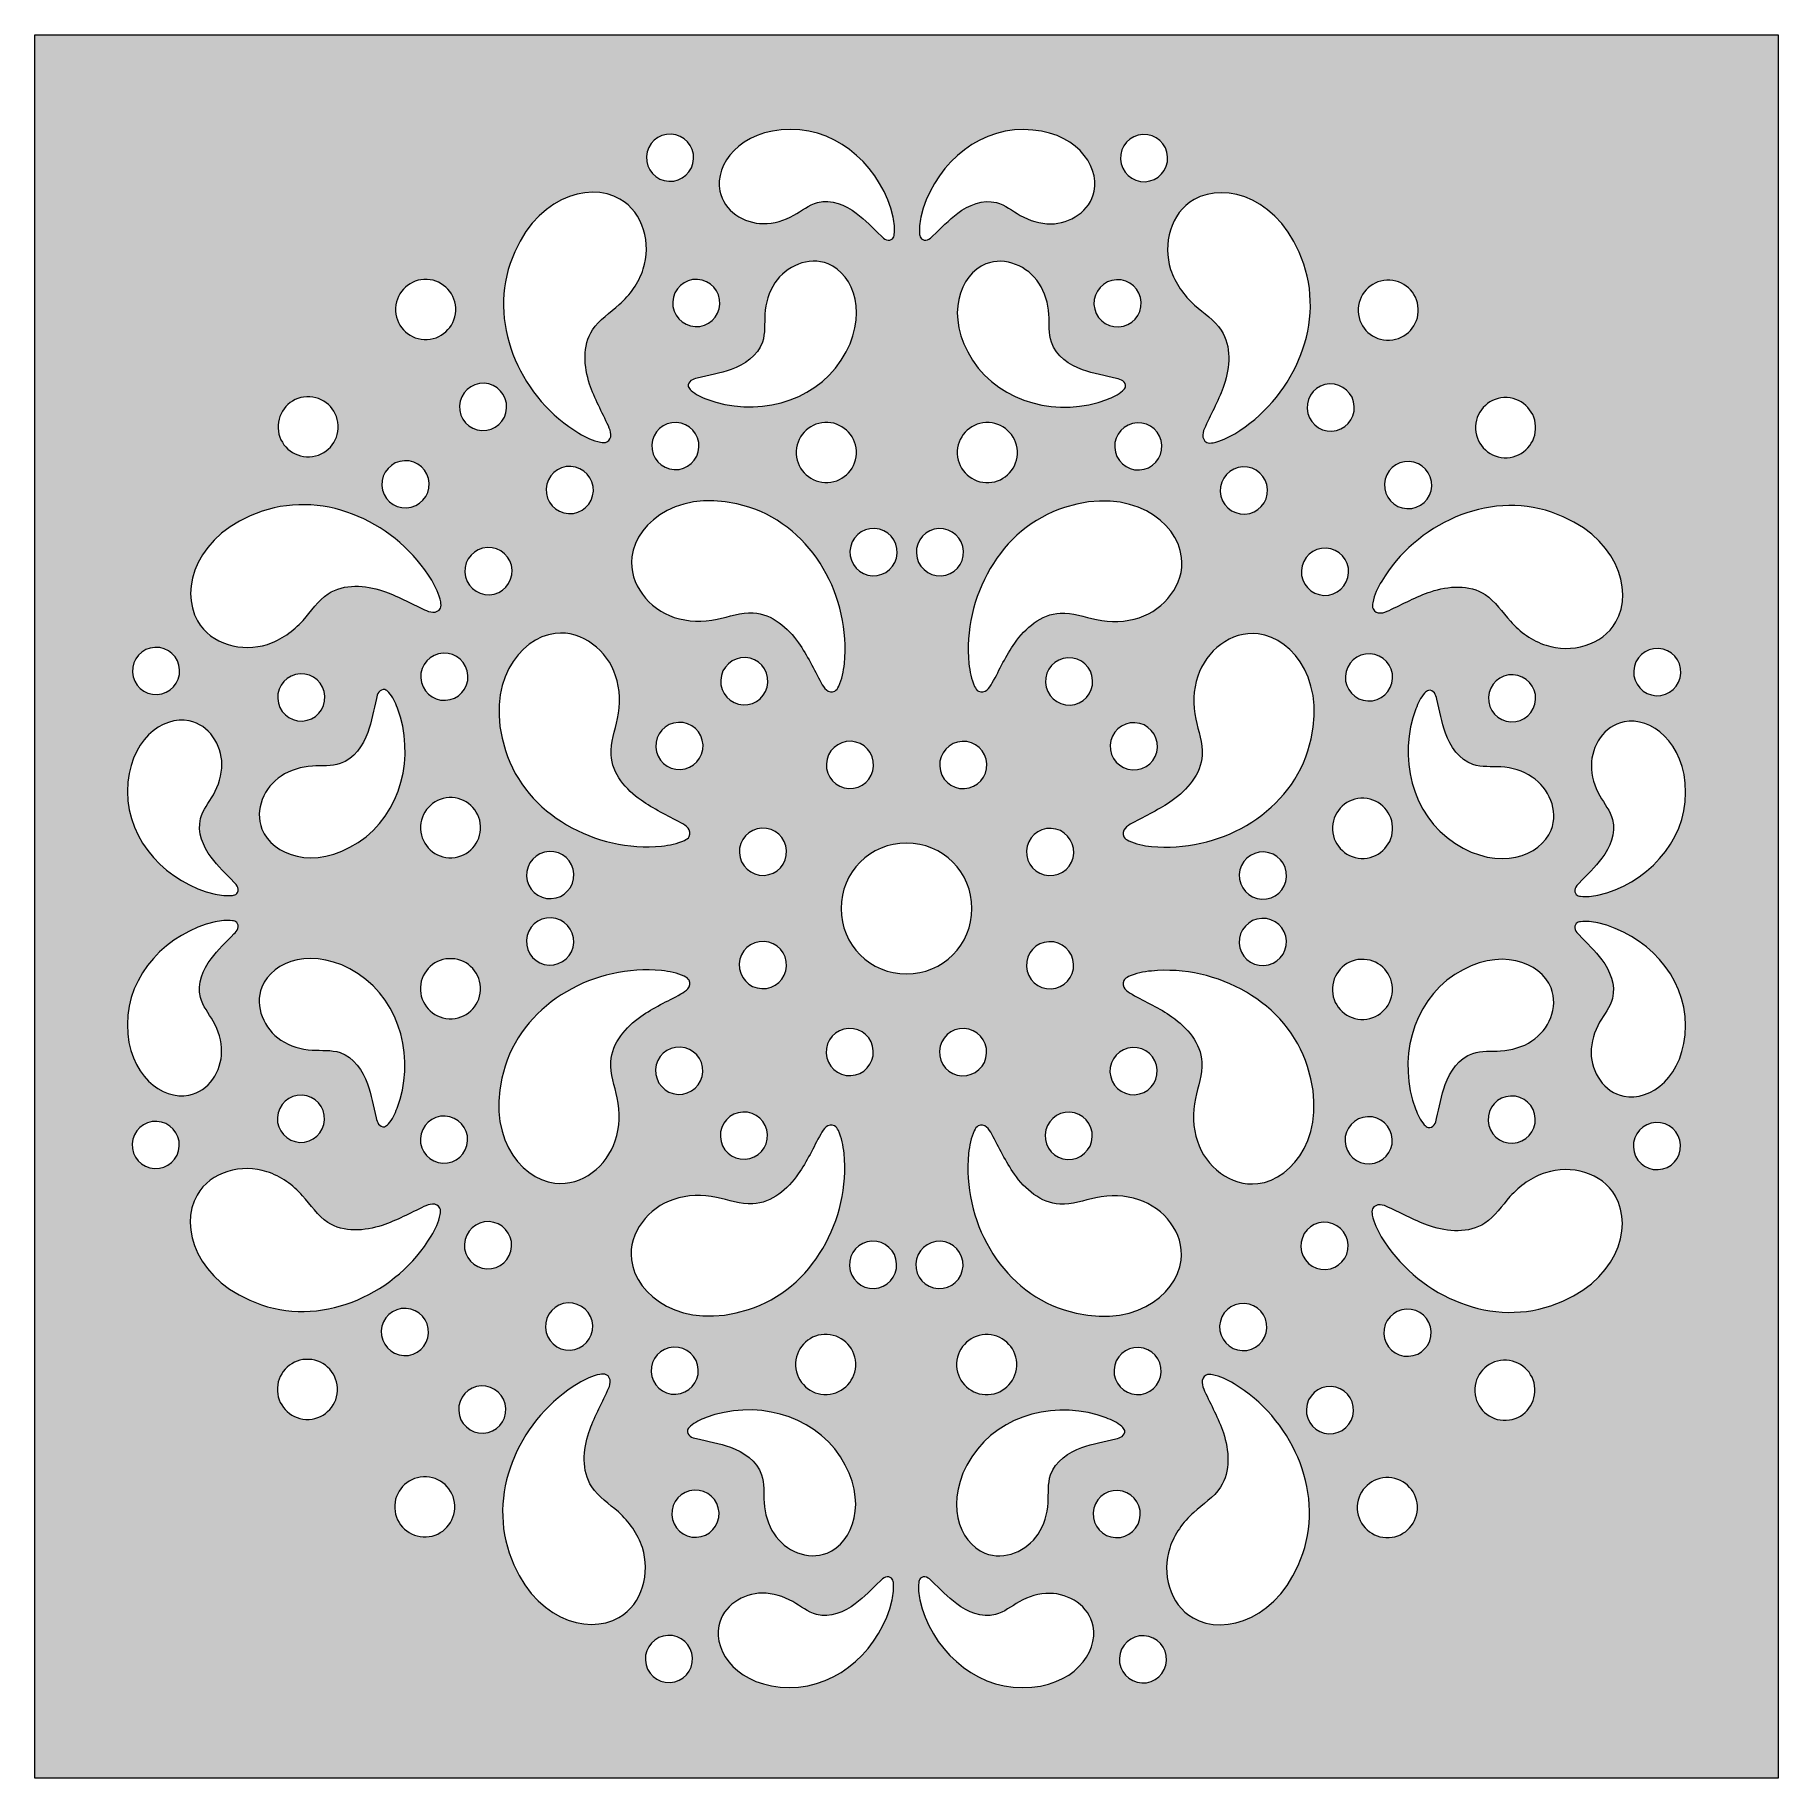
# Model space of a CAD drawing. Header units: inches. Extents: x 0 to 6, y -6 to 0.
import ezdxf

# ---------------------------------------------------------------- set-up
doc = ezdxf.new("R2010")
doc.units = ezdxf.units.IN
doc.header["$MEASUREMENT"] = 0
doc.layers.add('10-2 - Coasters Laser Cut', color=7, linetype='Continuous', lineweight=0)

msp = doc.modelspace()

# ---------------------------------------------------------------- hatches: boundary and pattern name
at = {"layer": '10-2 - Coasters Laser Cut', "true_color": 0x1d1d1b, "transparency": 33554687}
h = msp.add_hatch(color=250, dxfattribs=at)
h.dxf.hatch_style = 2
edge = h.paths.add_edge_path()
edge.add_spline(control_points=[(5.3797, -2.9607), (5.3602, -2.965), (5.3401, -2.9678), (5.3203, -2.965), (5.3149, -2.9643), (5.3093, -2.9629), (5.3054, -2.9591), (5.2999, -2.9539), (5.2993, -2.9451), (5.3018, -2.938), (5.3045, -2.9309), (5.3096, -2.9251), (5.3149, -2.9196), (5.3413, -2.8914), (5.3702, -2.8652), (5.3934, -2.8342), (5.4212, -2.7969), (5.4424, -2.7481), (5.4301, -2.701), (5.4222, -2.6709), (5.4016, -2.6461), (5.3861, -2.619), (5.368, -2.5871), (5.3568, -2.5508), (5.3571, -2.514), (5.3575, -2.4473), (5.4012, -2.3783), (5.4695, -2.3646), (5.5603, -2.3465), (5.6808, -2.4315), (5.6817, -2.6077), (5.6824, -2.7799), (5.5429, -2.9246), (5.3797, -2.9607)], knot_values=[0, 0, 0, 0, 1, 1, 1, 2, 2, 2, 3, 3, 3, 4, 4, 4, 5, 5, 5, 6, 6, 6, 7, 7, 7, 8, 8, 8, 9, 9, 9, 10, 10, 10, 11, 11, 11, 11], degree=3, periodic=0)
edge = h.paths.add_edge_path()
edge.add_spline(control_points=[(5.4686, -3.6529), (5.4002, -3.6391), (5.3567, -3.5701), (5.3564, -3.5033), (5.3562, -3.4666), (5.3674, -3.4303), (5.3856, -3.3984), (5.401, -3.3713), (5.4217, -3.3465), (5.4296, -3.3164), (5.442, -3.2693), (5.4209, -3.2206), (5.3932, -3.1832), (5.37, -3.1522), (5.3411, -3.1259), (5.3147, -3.0977), (5.3095, -3.0922), (5.3044, -3.0863), (5.3017, -3.0793), (5.2992, -3.0722), (5.2999, -3.0634), (5.3053, -3.0581), (5.3092, -3.0544), (5.3148, -3.053), (5.3203, -3.0523), (5.34, -3.0495), (5.3601, -3.0523), (5.3796, -3.0567), (5.5428, -3.093), (5.6821, -3.2379), (5.6811, -3.4101), (5.68, -3.5863), (5.5593, -3.6712), (5.4686, -3.6529)], knot_values=[0, 0, 0, 0, 1, 1, 1, 2, 2, 2, 3, 3, 3, 4, 4, 4, 5, 5, 5, 6, 6, 6, 7, 7, 7, 8, 8, 8, 9, 9, 9, 10, 10, 10, 11, 11, 11, 11], degree=3, periodic=0)
edge = h.paths.add_edge_path()
edge.add_spline(control_points=[(5.5867, -3.9057), (5.5418, -3.9078), (5.5037, -3.8731), (5.5017, -3.8283), (5.4996, -3.7834), (5.5343, -3.7454), (5.5791, -3.7433), (5.624, -3.7412), (5.662, -3.7759), (5.6641, -3.8208), (5.6662, -3.8656), (5.6315, -3.9037), (5.5867, -3.9057)], knot_values=[0, 0, 0, 0, 1, 1, 1, 2, 2, 2, 3, 3, 3, 4, 4, 4, 4], degree=3, periodic=0)
edge = h.paths.add_edge_path()
edge.add_spline(control_points=[(5.2182, -4.3742), (4.9967, -4.449), (4.7506, -4.3313), (4.6342, -4.1366), (4.6203, -4.1133), (4.6081, -4.0886), (4.6032, -4.062), (4.6019, -4.0547), (4.6013, -4.0469), (4.6044, -4.0402), (4.6089, -4.031), (4.6199, -4.0264), (4.6301, -4.0266), (4.6404, -4.027), (4.6501, -4.0311), (4.6594, -4.0355), (4.7071, -4.0575), (4.7532, -4.0835), (4.803, -4.1001), (4.863, -4.1199), (4.9348, -4.1263), (4.9902, -4.0902), (5.0256, -4.0672), (5.0488, -4.03), (5.077, -3.9985), (5.1103, -3.9615), (5.1524, -3.9315), (5.1998, -3.9162), (5.2859, -3.8881), (5.3934, -3.9147), (5.4404, -3.9969), (5.5026, -4.1059), (5.4447, -4.2976), (5.2182, -4.3742)], knot_values=[0, 0, 0, 0, 1, 1, 1, 2, 2, 2, 3, 3, 3, 4, 4, 4, 5, 5, 5, 6, 6, 6, 7, 7, 7, 8, 8, 8, 9, 9, 9, 10, 10, 10, 11, 11, 11, 11], degree=3, periodic=0)
edge = h.paths.add_edge_path()
edge.add_spline(control_points=[(5.0643, -4.7684), (5.0072, -4.771), (4.9587, -4.7269), (4.9561, -4.6698), (4.9534, -4.6127), (4.9976, -4.5643), (5.0547, -4.5616), (5.1118, -4.559), (5.1602, -4.6031), (5.1629, -4.6602), (5.1655, -4.7173), (5.1214, -4.7657), (5.0643, -4.7684)], knot_values=[0, 0, 0, 0, 1, 1, 1, 2, 2, 2, 3, 3, 3, 4, 4, 4, 4], degree=3, periodic=0)
edge = h.paths.add_edge_path()
edge.add_spline(control_points=[(4.7281, -4.5482), (4.6833, -4.5503), (4.6452, -4.5156), (4.6431, -4.4707), (4.641, -4.4259), (4.6757, -4.3878), (4.7206, -4.3857), (4.7654, -4.3837), (4.8035, -4.4183), (4.8056, -4.4632), (4.8077, -4.5081), (4.773, -4.5461), (4.7281, -4.5482)], knot_values=[0, 0, 0, 0, 1, 1, 1, 2, 2, 2, 3, 3, 3, 4, 4, 4, 4], degree=3, periodic=0)
edge = h.paths.add_edge_path()
edge.add_spline(control_points=[(4.6501, -5.1722), (4.593, -5.1695), (4.5489, -5.121), (4.5516, -5.0639), (4.5544, -5.0068), (4.6029, -4.9628), (4.66, -4.9655), (4.7171, -4.9682), (4.7611, -5.0167), (4.7584, -5.0738), (4.7557, -5.1309), (4.7072, -5.175), (4.6501, -5.1722)], knot_values=[0, 0, 0, 0, 1, 1, 1, 2, 2, 2, 3, 3, 3, 4, 4, 4, 4], degree=3, periodic=0)
edge = h.paths.add_edge_path()
edge.add_spline(control_points=[(4.4536, -4.8147), (4.4087, -4.8125), (4.3741, -4.7744), (4.3763, -4.7296), (4.3784, -4.6847), (4.4165, -4.6501), (4.4614, -4.6522), (4.5062, -4.6544), (4.5409, -4.6925), (4.5387, -4.7373), (4.5366, -4.7822), (4.4985, -4.8168), (4.4536, -4.8147)], knot_values=[0, 0, 0, 0, 1, 1, 1, 2, 2, 2, 3, 3, 3, 4, 4, 4, 4], degree=3, periodic=0)
edge = h.paths.add_edge_path()
edge.add_spline(control_points=[(4.364, -5.2271), (4.2871, -5.4535), (4.0953, -5.5112), (3.9864, -5.4488), (3.9043, -5.4017), (3.8778, -5.2941), (3.906, -5.208), (3.9214, -5.1607), (3.9514, -5.1187), (3.9885, -5.0854), (4.02, -5.0572), (4.0572, -5.0341), (4.0804, -4.9988), (4.1165, -4.9434), (4.1102, -4.8716), (4.0905, -4.8116), (4.074, -4.7617), (4.048, -4.7156), (4.0261, -4.6678), (4.0218, -4.6585), (4.0177, -4.6488), (4.0173, -4.6386), (4.017, -4.6283), (4.0217, -4.6173), (4.0309, -4.6129), (4.0376, -4.6097), (4.0454, -4.6104), (4.0527, -4.6117), (4.0793, -4.6166), (4.104, -4.6289), (4.1272, -4.6428), (4.3218, -4.7595), (4.4391, -5.0058), (4.364, -5.2271)], knot_values=[0, 0, 0, 0, 1, 1, 1, 2, 2, 2, 3, 3, 3, 4, 4, 4, 5, 5, 5, 6, 6, 6, 7, 7, 7, 8, 8, 8, 9, 9, 9, 10, 10, 10, 11, 11, 11, 11], degree=3, periodic=0)
edge = h.paths.add_edge_path()
edge.add_spline(control_points=[(3.8099, -5.6723), (3.765, -5.6701), (3.7304, -5.632), (3.7326, -5.5871), (3.7347, -5.5423), (3.7728, -5.5077), (3.8177, -5.5098), (3.8625, -5.512), (3.8972, -5.5501), (3.895, -5.5949), (3.8929, -5.6398), (3.8548, -5.6744), (3.8099, -5.6723)], knot_values=[0, 0, 0, 0, 1, 1, 1, 2, 2, 2, 3, 3, 3, 4, 4, 4, 4], degree=3, periodic=0)
edge = h.paths.add_edge_path()
edge.add_spline(control_points=[(3.6423, -5.0871), (3.6444, -5.0423), (3.6825, -5.0077), (3.7274, -5.0098), (3.7722, -5.012), (3.8069, -5.0501), (3.8047, -5.0949), (3.8026, -5.1398), (3.7645, -5.1744), (3.7196, -5.1723), (3.6748, -5.1701), (3.6401, -5.132), (3.6423, -5.0871)], knot_values=[0, 0, 0, 0, 1, 1, 1, 2, 2, 2, 3, 3, 3, 4, 4, 4, 4], degree=3, periodic=0)
edge = h.paths.add_edge_path()
edge.add_spline(control_points=[(3.3992, -5.6886), (3.227, -5.6894), (3.0823, -5.5499), (3.0462, -5.3866), (3.0419, -5.3672), (3.0391, -5.347), (3.0419, -5.3273), (3.0427, -5.3219), (3.0441, -5.3162), (3.0478, -5.3123), (3.0531, -5.3069), (3.0618, -5.3062), (3.069, -5.3088), (3.076, -5.3115), (3.0818, -5.3166), (3.0873, -5.3218), (3.1156, -5.3483), (3.1418, -5.3772), (3.1727, -5.4004), (3.2101, -5.4282), (3.2588, -5.4493), (3.3059, -5.437), (3.336, -5.4291), (3.3609, -5.4085), (3.3879, -5.3931), (3.4198, -5.375), (3.4562, -5.3638), (3.4929, -5.3641), (3.5597, -5.3645), (3.6286, -5.4081), (3.6423, -5.4765), (3.6605, -5.5672), (3.5754, -5.6878), (3.3992, -5.6886)], knot_values=[0, 0, 0, 0, 1, 1, 1, 2, 2, 2, 3, 3, 3, 4, 4, 4, 5, 5, 5, 6, 6, 6, 7, 7, 7, 8, 8, 8, 9, 9, 9, 10, 10, 10, 11, 11, 11, 11], degree=3, periodic=0)
edge = h.paths.add_edge_path()
edge.add_spline(control_points=[(3.1172, -4.1523), (3.1621, -4.1544), (3.1967, -4.1925), (3.1946, -4.2374), (3.1924, -4.2823), (3.1543, -4.3169), (3.1095, -4.3147), (3.0646, -4.3126), (3.03, -4.2745), (3.0321, -4.2296), (3.0343, -4.1848), (3.0724, -4.1501), (3.1172, -4.1523)], knot_values=[0, 0, 0, 0, 1, 1, 1, 2, 2, 2, 3, 3, 3, 4, 4, 4, 4], degree=3, periodic=0)
edge = h.paths.add_edge_path()
edge.add_spline(control_points=[(2.7746, -3.0069), (2.7746, -2.8825), (2.8755, -2.7816), (3, -2.7816), (3.1245, -2.7816), (3.2254, -2.8825), (3.2254, -3.0069), (3.2254, -3.1314), (3.1245, -3.2323), (3, -3.2323), (2.8755, -3.2323), (2.7746, -3.1314), (2.7746, -3.0069)], knot_values=[0, 0, 0, 0, 1, 1, 1, 2, 2, 2, 3, 3, 3, 4, 4, 4, 4], degree=3, periodic=0)
edge = h.paths.add_edge_path()
edge.add_spline(control_points=[(2.8886, -4.3146), (2.8438, -4.3166), (2.8057, -4.282), (2.8036, -4.2371), (2.8015, -4.1922), (2.8362, -4.1542), (2.8811, -4.1521), (2.9259, -4.15), (2.964, -4.1847), (2.9661, -4.2296), (2.9682, -4.2744), (2.9335, -4.3125), (2.8886, -4.3146)], knot_values=[0, 0, 0, 0, 1, 1, 1, 2, 2, 2, 3, 3, 3, 4, 4, 4, 4], degree=3, periodic=0)
edge = h.paths.add_edge_path()
edge.add_spline(control_points=[(2.9503, -5.3866), (2.914, -5.5497), (2.7691, -5.689), (2.5968, -5.688), (2.4206, -5.6869), (2.3358, -5.5662), (2.354, -5.4755), (2.3679, -5.4072), (2.4369, -5.3637), (2.5036, -5.3633), (2.5404, -5.3631), (2.5767, -5.3743), (2.6086, -5.3925), (2.6356, -5.408), (2.6604, -5.4286), (2.6905, -5.4366), (2.7376, -5.449), (2.7864, -5.4279), (2.8237, -5.4001), (2.8548, -5.377), (2.881, -5.3481), (2.9093, -5.3217), (2.9148, -5.3165), (2.9206, -5.3113), (2.9277, -5.3087), (2.9348, -5.3061), (2.9436, -5.3068), (2.9488, -5.3122), (2.9526, -5.3162), (2.9539, -5.3218), (2.9547, -5.3272), (2.9574, -5.347), (2.9546, -5.3671), (2.9503, -5.3866)], knot_values=[0, 0, 0, 0, 1, 1, 1, 2, 2, 2, 3, 3, 3, 4, 4, 4, 5, 5, 5, 6, 6, 6, 7, 7, 7, 8, 8, 8, 9, 9, 9, 10, 10, 10, 11, 11, 11, 11], degree=3, periodic=0)
edge = h.paths.add_edge_path()
edge.add_spline(control_points=[(2.2772, -5.1712), (2.2323, -5.1733), (2.1943, -5.1386), (2.1922, -5.0937), (2.1901, -5.0489), (2.2248, -5.0108), (2.2697, -5.0087), (2.3145, -5.0067), (2.3526, -5.0413), (2.3547, -5.0862), (2.3567, -5.1311), (2.3221, -5.1691), (2.2772, -5.1712)], knot_values=[0, 0, 0, 0, 1, 1, 1, 2, 2, 2, 3, 3, 3, 4, 4, 4, 4], degree=3, periodic=0)
edge = h.paths.add_edge_path()
edge.add_spline(control_points=[(2.1862, -5.6711), (2.1413, -5.6731), (2.1033, -5.6385), (2.1012, -5.5936), (2.0991, -5.5487), (2.1338, -5.5107), (2.1787, -5.5086), (2.2235, -5.5065), (2.2616, -5.5412), (2.2637, -5.5861), (2.2657, -5.6309), (2.2311, -5.669), (2.1862, -5.6711)], knot_values=[0, 0, 0, 0, 1, 1, 1, 2, 2, 2, 3, 3, 3, 4, 4, 4, 4], degree=3, periodic=0)
edge = h.paths.add_edge_path()
edge.add_spline(control_points=[(2.0101, -5.4473), (1.901, -5.5096), (1.7093, -5.4516), (1.6327, -5.2251), (1.558, -5.0037), (1.6756, -4.7576), (1.8704, -4.6412), (1.8936, -4.6273), (1.9183, -4.6151), (1.945, -4.6102), (1.9523, -4.6089), (1.9601, -4.6082), (1.9667, -4.6114), (1.976, -4.6158), (1.9806, -4.6268), (1.9803, -4.6371), (1.9799, -4.6473), (1.9758, -4.657), (1.9714, -4.6663), (1.9495, -4.714), (1.9234, -4.7601), (1.9069, -4.81), (1.887, -4.87), (1.8807, -4.9418), (1.9167, -4.9972), (1.9398, -5.0325), (1.977, -5.0557), (2.0084, -5.0839), (2.0455, -5.1173), (2.0754, -5.1593), (2.0908, -5.2067), (2.1189, -5.2928), (2.0922, -5.4004), (2.0101, -5.4473)], knot_values=[0, 0, 0, 0, 1, 1, 1, 2, 2, 2, 3, 3, 3, 4, 4, 4, 5, 5, 5, 6, 6, 6, 7, 7, 7, 8, 8, 8, 9, 9, 9, 10, 10, 10, 11, 11, 11, 11], degree=3, periodic=0)
edge = h.paths.add_edge_path()
edge.add_spline(control_points=[(1.5437, -4.8125), (1.4989, -4.8146), (1.4608, -4.7799), (1.4587, -4.7351), (1.4567, -4.6902), (1.4914, -4.6521), (1.5362, -4.6501), (1.5811, -4.648), (1.6191, -4.6827), (1.6212, -4.7275), (1.6233, -4.7724), (1.5886, -4.8104), (1.5437, -4.8125)], knot_values=[0, 0, 0, 0, 1, 1, 1, 2, 2, 2, 3, 3, 3, 4, 4, 4, 4], degree=3, periodic=0)
edge = h.paths.add_edge_path()
edge.add_spline(control_points=[(1.3467, -5.1698), (1.2896, -5.1725), (1.2412, -5.1283), (1.2386, -5.0712), (1.2359, -5.0141), (1.2801, -4.9657), (1.3372, -4.963), (1.3943, -4.9604), (1.4427, -5.0045), (1.4453, -5.0616), (1.448, -5.1187), (1.4038, -5.1672), (1.3467, -5.1698)], knot_values=[0, 0, 0, 0, 1, 1, 1, 2, 2, 2, 3, 3, 3, 4, 4, 4, 4], degree=3, periodic=0)
edge = h.paths.add_edge_path()
edge.add_spline(control_points=[(1.1923, -4.4606), (1.1944, -4.4157), (1.2325, -4.3811), (1.2774, -4.3832), (1.3222, -4.3854), (1.3569, -4.4235), (1.3547, -4.4683), (1.3526, -4.5132), (1.3145, -4.5478), (1.2696, -4.5457), (1.2248, -4.5435), (1.1901, -4.5054), (1.1923, -4.4606)], knot_values=[0, 0, 0, 0, 1, 1, 1, 2, 2, 2, 3, 3, 3, 4, 4, 4, 4], degree=3, periodic=0)
edge = h.paths.add_edge_path()
edge.add_spline(control_points=[(0.9331, -4.7653), (0.8761, -4.7626), (0.832, -4.7141), (0.8347, -4.657), (0.8374, -4.5999), (0.8859, -4.5559), (0.943, -4.5586), (1.0001, -4.5613), (1.0442, -4.6098), (1.0415, -4.6669), (1.0387, -4.724), (0.9902, -4.7681), (0.9331, -4.7653)], knot_values=[0, 0, 0, 0, 1, 1, 1, 2, 2, 2, 3, 3, 3, 4, 4, 4, 4], degree=3, periodic=0)
edge = h.paths.add_edge_path()
edge.add_spline(control_points=[(0.5582, -3.9933), (0.6053, -3.9112), (0.7128, -3.8847), (0.7989, -3.9129), (0.8463, -3.9283), (0.8883, -3.9584), (0.9216, -3.9955), (0.9497, -4.027), (0.9728, -4.0642), (1.0082, -4.0873), (1.0635, -4.1234), (1.1353, -4.1172), (1.1954, -4.0974), (1.2452, -4.0809), (1.2914, -4.055), (1.3391, -4.0331), (1.3484, -4.0287), (1.3581, -4.0246), (1.3684, -4.0242), (1.3786, -4.024), (1.3896, -4.0286), (1.3941, -4.0379), (1.3972, -4.0445), (1.3965, -4.0523), (1.3952, -4.0596), (1.3903, -4.0863), (1.378, -4.111), (1.3641, -4.1342), (1.2474, -4.3288), (1.0011, -4.446), (0.7798, -4.3709), (0.5534, -4.294), (0.4958, -4.1023), (0.5582, -3.9933)], knot_values=[0, 0, 0, 0, 1, 1, 1, 2, 2, 2, 3, 3, 3, 4, 4, 4, 5, 5, 5, 6, 6, 6, 7, 7, 7, 8, 8, 8, 9, 9, 9, 10, 10, 10, 11, 11, 11, 11], degree=3, periodic=0)
edge = h.paths.add_edge_path()
edge.add_spline(control_points=[(0.3183, -3.4062), (0.3176, -3.234), (0.4571, -3.0893), (0.6203, -3.0532), (0.6398, -3.0489), (0.6599, -3.0461), (0.6797, -3.0489), (0.6851, -3.0496), (0.6907, -3.051), (0.6946, -3.0547), (0.7001, -3.06), (0.7007, -3.0688), (0.6982, -3.0759), (0.6955, -3.083), (0.6904, -3.0888), (0.6851, -3.0943), (0.6587, -3.1225), (0.6297, -3.1487), (0.6066, -3.1797), (0.5788, -3.217), (0.5576, -3.2657), (0.5699, -3.3129), (0.5778, -3.343), (0.5984, -3.3678), (0.6139, -3.3949), (0.632, -3.4268), (0.6432, -3.4631), (0.6429, -3.4998), (0.6425, -3.5666), (0.5988, -3.6356), (0.5305, -3.6493), (0.4397, -3.6674), (0.3192, -3.5824), (0.3183, -3.4062)], knot_values=[0, 0, 0, 0, 1, 1, 1, 2, 2, 2, 3, 3, 3, 4, 4, 4, 5, 5, 5, 6, 6, 6, 7, 7, 7, 8, 8, 8, 9, 9, 9, 10, 10, 10, 11, 11, 11, 11], degree=3, periodic=0)
edge = h.paths.add_edge_path()
edge.add_spline(control_points=[(0.412, -3.902), (0.3672, -3.8998), (0.3325, -3.8617), (0.3347, -3.8168), (0.3368, -3.772), (0.3749, -3.7374), (0.4198, -3.7395), (0.4647, -3.7416), (0.4993, -3.7798), (0.4971, -3.8246), (0.495, -3.8695), (0.4569, -3.9041), (0.412, -3.902)], knot_values=[0, 0, 0, 0, 1, 1, 1, 2, 2, 2, 3, 3, 3, 4, 4, 4, 4], degree=3, periodic=0)
edge = h.paths.add_edge_path()
edge.add_spline(control_points=[(0.5314, -2.361), (0.5998, -2.3748), (0.6433, -2.4438), (0.6436, -2.5106), (0.6438, -2.5473), (0.6326, -2.5836), (0.6144, -2.6155), (0.599, -2.6426), (0.5783, -2.6674), (0.5704, -2.6975), (0.558, -2.7446), (0.5791, -2.7933), (0.6068, -2.8307), (0.63, -2.8617), (0.6589, -2.888), (0.6853, -2.9162), (0.6905, -2.9217), (0.6956, -2.9275), (0.6983, -2.9346), (0.7008, -2.9417), (0.7001, -2.9505), (0.6947, -2.9558), (0.6908, -2.9595), (0.6852, -2.9609), (0.6797, -2.9616), (0.66, -2.9644), (0.6399, -2.9616), (0.6204, -2.9572), (0.4572, -2.9209), (0.3179, -2.776), (0.3189, -2.6038), (0.32, -2.4276), (0.4407, -2.3427), (0.5314, -2.361)], knot_values=[0, 0, 0, 0, 1, 1, 1, 2, 2, 2, 3, 3, 3, 4, 4, 4, 5, 5, 5, 6, 6, 6, 7, 7, 7, 8, 8, 8, 9, 9, 9, 10, 10, 10, 11, 11, 11, 11], degree=3, periodic=0)
edge = h.paths.add_edge_path()
edge.add_spline(control_points=[(0.4133, -2.1081), (0.4582, -2.1061), (0.4963, -2.1407), (0.4983, -2.1856), (0.5004, -2.2305), (0.4657, -2.2685), (0.4209, -2.2706), (0.376, -2.2727), (0.338, -2.238), (0.3359, -2.1931), (0.3338, -2.1483), (0.3685, -2.1102), (0.4133, -2.1081)], knot_values=[0, 0, 0, 0, 1, 1, 1, 2, 2, 2, 3, 3, 3, 4, 4, 4, 4], degree=3, periodic=0)
edge = h.paths.add_edge_path()
edge.add_spline(control_points=[(0.8357, -2.2842), (0.8337, -2.2393), (0.8684, -2.2012), (0.9132, -2.1992), (0.9581, -2.1971), (0.9961, -2.2318), (0.9982, -2.2766), (1.0003, -2.3215), (0.9656, -2.3595), (0.9207, -2.3616), (0.8759, -2.3637), (0.8378, -2.329), (0.8357, -2.2842)], knot_values=[0, 0, 0, 0, 1, 1, 1, 2, 2, 2, 3, 3, 3, 4, 4, 4, 4], degree=3, periodic=0)
edge = h.paths.add_edge_path()
edge.add_spline(control_points=[(1.1132, -2.7795), (0.9598, -2.8789), (0.8175, -2.8226), (0.7817, -2.7335), (0.7548, -2.6664), (0.7898, -2.5894), (0.8475, -2.5511), (0.8792, -2.53), (0.9171, -2.5191), (0.9551, -2.5167), (0.9874, -2.5147), (1.0206, -2.5185), (1.0512, -2.5082), (1.0991, -2.4921), (1.1294, -2.4461), (1.146, -2.4008), (1.1597, -2.3631), (1.166, -2.3231), (1.1755, -2.2841), (1.1773, -2.2764), (1.1794, -2.2687), (1.184, -2.2623), (1.1887, -2.2561), (1.1967, -2.2517), (1.2044, -2.2534), (1.2098, -2.2547), (1.2142, -2.2588), (1.218, -2.263), (1.2316, -2.2786), (1.2406, -2.2976), (1.248, -2.317), (1.3094, -2.4791), (1.263, -2.6824), (1.1132, -2.7795)], knot_values=[0, 0, 0, 0, 1, 1, 1, 2, 2, 2, 3, 3, 3, 4, 4, 4, 5, 5, 5, 6, 6, 6, 7, 7, 7, 8, 8, 8, 9, 9, 9, 10, 10, 10, 11, 11, 11, 11], degree=3, periodic=0)
edge = h.paths.add_edge_path()
edge.add_spline(control_points=[(0.9971, -3.7343), (0.995, -3.7792), (0.9569, -3.8138), (0.912, -3.8117), (0.8672, -3.8095), (0.8325, -3.7714), (0.8347, -3.7266), (0.8368, -3.6817), (0.8749, -3.6471), (0.9198, -3.6492), (0.9647, -3.6514), (0.9993, -3.6895), (0.9971, -3.7343)], knot_values=[0, 0, 0, 0, 1, 1, 1, 2, 2, 2, 3, 3, 3, 4, 4, 4, 4], degree=3, periodic=0)
edge = h.paths.add_edge_path()
edge.add_spline(control_points=[(0.9544, -3.4942), (0.9164, -3.4918), (0.8785, -3.4808), (0.8469, -3.4596), (0.7892, -3.4213), (0.7543, -3.3442), (0.7813, -3.2771), (0.8172, -3.1881), (0.9596, -3.132), (1.1128, -3.2316), (1.2626, -3.329), (1.3086, -3.5323), (1.2469, -3.6943), (1.2396, -3.7137), (1.2306, -3.7327), (1.2169, -3.7483), (1.2131, -3.7525), (1.2087, -3.7566), (1.2033, -3.7579), (1.1956, -3.7596), (1.1876, -3.7551), (1.1829, -3.7489), (1.1783, -3.7426), (1.1762, -3.7348), (1.1744, -3.7271), (1.165, -3.6881), (1.1588, -3.6481), (1.1451, -3.6104), (1.1286, -3.565), (1.0984, -3.519), (1.0505, -3.5028), (1.0199, -3.4925), (0.9866, -3.4962), (0.9544, -3.4942)], knot_values=[0, 0, 0, 0, 1, 1, 1, 2, 2, 2, 3, 3, 3, 4, 4, 4, 5, 5, 5, 6, 6, 6, 7, 7, 7, 8, 8, 8, 9, 9, 9, 10, 10, 10, 11, 11, 11, 11], degree=3, periodic=0)
edge = h.paths.add_edge_path()
edge.add_spline(control_points=[(0.7818, -1.6397), (1.0033, -1.5649), (1.2494, -1.6826), (1.3658, -1.8773), (1.3797, -1.9005), (1.3919, -1.9253), (1.3968, -1.9519), (1.3981, -1.9592), (1.3987, -1.967), (1.3956, -1.9737), (1.3911, -1.9829), (1.3801, -1.9875), (1.3699, -1.9873), (1.3596, -1.9869), (1.3499, -1.9828), (1.3406, -1.9784), (1.2929, -1.9564), (1.2468, -1.9304), (1.197, -1.9138), (1.137, -1.894), (1.0652, -1.8876), (1.0098, -1.9237), (0.9744, -1.9467), (0.9512, -1.9839), (0.923, -2.0154), (0.8897, -2.0524), (0.8476, -2.0824), (0.8002, -2.0977), (0.7141, -2.1258), (0.6066, -2.0992), (0.5596, -2.017), (0.4974, -1.9079), (0.5553, -1.7163), (0.7818, -1.6397)], knot_values=[0, 0, 0, 0, 1, 1, 1, 2, 2, 2, 3, 3, 3, 4, 4, 4, 5, 5, 5, 6, 6, 6, 7, 7, 7, 8, 8, 8, 9, 9, 9, 10, 10, 10, 11, 11, 11, 11], degree=3, periodic=0)
edge = h.paths.add_edge_path()
edge.add_spline(control_points=[(0.9357, -1.2455), (0.9928, -1.2429), (1.0413, -1.287), (1.0439, -1.3441), (1.0466, -1.4012), (1.0024, -1.4496), (0.9453, -1.4523), (0.8882, -1.4549), (0.8398, -1.4108), (0.8371, -1.3537), (0.8345, -1.2966), (0.8786, -1.2482), (0.9357, -1.2455)], knot_values=[0, 0, 0, 0, 1, 1, 1, 2, 2, 2, 3, 3, 3, 4, 4, 4, 4], degree=3, periodic=0)
edge = h.paths.add_edge_path()
edge.add_spline(control_points=[(1.2719, -1.4657), (1.3167, -1.4636), (1.3548, -1.4983), (1.3569, -1.5432), (1.359, -1.588), (1.3243, -1.6261), (1.2794, -1.6282), (1.2346, -1.6302), (1.1965, -1.5956), (1.1944, -1.5507), (1.1923, -1.5058), (1.227, -1.4678), (1.2719, -1.4657)], knot_values=[0, 0, 0, 0, 1, 1, 1, 2, 2, 2, 3, 3, 3, 4, 4, 4, 4], degree=3, periodic=0)
edge = h.paths.add_edge_path()
edge.add_spline(control_points=[(1.3499, -0.8417), (1.407, -0.8444), (1.4511, -0.8929), (1.4484, -0.95), (1.4456, -1.0071), (1.3971, -1.0511), (1.34, -1.0484), (1.2829, -1.0457), (1.2389, -0.9972), (1.2416, -0.9401), (1.2443, -0.883), (1.2928, -0.8389), (1.3499, -0.8417)], knot_values=[0, 0, 0, 0, 1, 1, 1, 2, 2, 2, 3, 3, 3, 4, 4, 4, 4], degree=3, periodic=0)
edge = h.paths.add_edge_path()
edge.add_spline(control_points=[(1.5464, -1.1992), (1.5913, -1.2014), (1.6259, -1.2395), (1.6237, -1.2843), (1.6216, -1.3292), (1.5835, -1.3638), (1.5386, -1.3617), (1.4938, -1.3595), (1.4591, -1.3214), (1.4613, -1.2766), (1.4634, -1.2317), (1.5015, -1.1971), (1.5464, -1.1992)], knot_values=[0, 0, 0, 0, 1, 1, 1, 2, 2, 2, 3, 3, 3, 4, 4, 4, 4], degree=3, periodic=0)
edge = h.paths.add_edge_path()
edge.add_spline(control_points=[(1.636, -0.7867), (1.7129, -0.5603), (1.9047, -0.5027), (2.0136, -0.5651), (2.0957, -0.6122), (2.1222, -0.7197), (2.094, -0.8058), (2.0786, -0.8532), (2.0486, -0.8952), (2.0115, -0.9285), (1.98, -0.9567), (1.9428, -0.9798), (1.9196, -1.0151), (1.8835, -1.0705), (1.8898, -1.1423), (1.9095, -1.2023), (1.926, -1.2522), (1.952, -1.2983), (1.9739, -1.346), (1.9782, -1.3554), (1.9823, -1.3651), (1.9827, -1.3753), (1.983, -1.3856), (1.9783, -1.3966), (1.9691, -1.401), (1.9624, -1.4041), (1.9546, -1.4035), (1.9473, -1.4022), (1.9207, -1.3972), (1.896, -1.385), (1.8728, -1.3711), (1.6782, -1.2544), (1.5609, -1.0081), (1.636, -0.7867)], knot_values=[0, 0, 0, 0, 1, 1, 1, 2, 2, 2, 3, 3, 3, 4, 4, 4, 5, 5, 5, 6, 6, 6, 7, 7, 7, 8, 8, 8, 9, 9, 9, 10, 10, 10, 11, 11, 11, 11], degree=3, periodic=0)
edge = h.paths.add_edge_path()
edge.add_spline(control_points=[(2.1901, -0.3416), (2.235, -0.3438), (2.2696, -0.3819), (2.2674, -0.4267), (2.2653, -0.4716), (2.2272, -0.5062), (2.1823, -0.5041), (2.1375, -0.5019), (2.1028, -0.4638), (2.105, -0.419), (2.1071, -0.3741), (2.1452, -0.3395), (2.1901, -0.3416)], knot_values=[0, 0, 0, 0, 1, 1, 1, 2, 2, 2, 3, 3, 3, 4, 4, 4, 4], degree=3, periodic=0)
edge = h.paths.add_edge_path()
edge.add_spline(control_points=[(2.3577, -0.9267), (2.3556, -0.9716), (2.3175, -1.0062), (2.2726, -1.0041), (2.2278, -1.0019), (2.1931, -0.9638), (2.1953, -0.919), (2.1974, -0.8741), (2.2355, -0.8395), (2.2804, -0.8416), (2.3252, -0.8438), (2.3599, -0.8819), (2.3577, -0.9267)], knot_values=[0, 0, 0, 0, 1, 1, 1, 2, 2, 2, 3, 3, 3, 4, 4, 4, 4], degree=3, periodic=0)
edge = h.paths.add_edge_path()
edge.add_spline(control_points=[(2.6008, -0.3253), (2.773, -0.3245), (2.9177, -0.464), (2.9538, -0.6273), (2.9581, -0.6467), (2.9609, -0.6669), (2.9581, -0.6866), (2.9573, -0.692), (2.9559, -0.6977), (2.9522, -0.7016), (2.9469, -0.707), (2.9382, -0.7077), (2.931, -0.7051), (2.924, -0.7024), (2.9182, -0.6973), (2.9127, -0.6921), (2.8844, -0.6656), (2.8582, -0.6367), (2.8273, -0.6135), (2.7899, -0.5857), (2.7412, -0.5645), (2.6941, -0.5769), (2.664, -0.5848), (2.6391, -0.6054), (2.6121, -0.6208), (2.5802, -0.6389), (2.5438, -0.6501), (2.5071, -0.6498), (2.4403, -0.6494), (2.3714, -0.6058), (2.3577, -0.5374), (2.3395, -0.4467), (2.4246, -0.3261), (2.6008, -0.3253)], knot_values=[0, 0, 0, 0, 1, 1, 1, 2, 2, 2, 3, 3, 3, 4, 4, 4, 5, 5, 5, 6, 6, 6, 7, 7, 7, 8, 8, 8, 9, 9, 9, 10, 10, 10, 11, 11, 11, 11], degree=3, periodic=0)
edge = h.paths.add_edge_path()
edge.add_spline(control_points=[(2.8828, -1.8616), (2.8379, -1.8595), (2.8033, -1.8214), (2.8054, -1.7765), (2.8076, -1.7316), (2.8457, -1.697), (2.8905, -1.6992), (2.9354, -1.7013), (2.97, -1.7394), (2.9679, -1.7843), (2.9657, -1.8291), (2.9276, -1.8637), (2.8828, -1.8616)], knot_values=[0, 0, 0, 0, 1, 1, 1, 2, 2, 2, 3, 3, 3, 4, 4, 4, 4], degree=3, periodic=0)
edge = h.paths.add_edge_path()
edge.add_spline(control_points=[(2.7241, -2.5088), (2.7262, -2.4639), (2.7644, -2.4293), (2.8092, -2.4314), (2.8541, -2.4336), (2.8887, -2.4717), (2.8866, -2.5165), (2.8844, -2.5614), (2.8463, -2.596), (2.8014, -2.5939), (2.7566, -2.5917), (2.722, -2.5536), (2.7241, -2.5088)], knot_values=[0, 0, 0, 0, 1, 1, 1, 2, 2, 2, 3, 3, 3, 4, 4, 4, 4], degree=3, periodic=0)
edge = h.paths.add_edge_path()
edge.add_spline(control_points=[(2.7234, -3.5047), (2.7213, -3.4598), (2.756, -3.4218), (2.8008, -3.4197), (2.8457, -3.4176), (2.8838, -3.4523), (2.8858, -3.4972), (2.8879, -3.542), (2.8532, -3.5801), (2.8084, -3.5822), (2.7635, -3.5843), (2.7255, -3.5496), (2.7234, -3.5047)], knot_values=[0, 0, 0, 0, 1, 1, 1, 2, 2, 2, 3, 3, 3, 4, 4, 4, 4], degree=3, periodic=0)
edge = h.paths.add_edge_path()
edge.add_spline(control_points=[(2.7265, -4.6796), (2.6694, -4.6822), (2.621, -4.6381), (2.6183, -4.581), (2.6157, -4.5239), (2.6598, -4.4755), (2.7169, -4.4728), (2.774, -4.4702), (2.8224, -4.5143), (2.8251, -4.5714), (2.8277, -4.6285), (2.7836, -4.6769), (2.7265, -4.6796)], knot_values=[0, 0, 0, 0, 1, 1, 1, 2, 2, 2, 3, 3, 3, 4, 4, 4, 4], degree=3, periodic=0)
edge = h.paths.add_edge_path()
edge.add_spline(control_points=[(2.2465, -4.8026), (2.2477, -4.7971), (2.2518, -4.7927), (2.2561, -4.789), (2.2716, -4.7753), (2.2907, -4.7663), (2.31, -4.759), (2.4722, -4.6976), (2.6754, -4.7439), (2.7726, -4.8938), (2.8719, -5.0472), (2.8156, -5.1894), (2.7266, -5.2252), (2.6595, -5.2522), (2.5825, -5.2171), (2.5442, -5.1594), (2.5231, -5.1277), (2.5121, -5.0898), (2.5097, -5.0518), (2.5077, -5.0196), (2.5115, -4.9863), (2.5013, -4.9557), (2.4852, -4.9078), (2.4392, -4.8776), (2.3938, -4.861), (2.3561, -4.8472), (2.3161, -4.8409), (2.2771, -4.8315), (2.2695, -4.8297), (2.2617, -4.8275), (2.2554, -4.8229), (2.2491, -4.8182), (2.2447, -4.8102), (2.2465, -4.8026)], knot_values=[0, 0, 0, 0, 1, 1, 1, 2, 2, 2, 3, 3, 3, 4, 4, 4, 5, 5, 5, 6, 6, 6, 7, 7, 7, 8, 8, 8, 9, 9, 9, 10, 10, 10, 11, 11, 11, 11], degree=3, periodic=0)
edge = h.paths.add_edge_path()
edge.add_spline(control_points=[(2.1984, -4.5164), (2.2433, -4.5143), (2.2813, -4.549), (2.2834, -4.5938), (2.2855, -4.6387), (2.2508, -4.6768), (2.2059, -4.6788), (2.1611, -4.6809), (2.123, -4.6462), (2.121, -4.6014), (2.1189, -4.5565), (2.1536, -4.5185), (2.1984, -4.5164)], knot_values=[0, 0, 0, 0, 1, 1, 1, 2, 2, 2, 3, 3, 3, 4, 4, 4, 4], degree=3, periodic=0)
edge = h.paths.add_edge_path()
edge.add_spline(control_points=[(2.1989, -4.0079), (2.2462, -3.9921), (2.2978, -3.9913), (2.3466, -4.0014), (2.388, -4.01), (2.4287, -4.0262), (2.4709, -4.0237), (2.5368, -4.0199), (2.5909, -3.9722), (2.6274, -3.9206), (2.6577, -3.8777), (2.6794, -3.8294), (2.7047, -3.7834), (2.7096, -3.7744), (2.715, -3.7653), (2.723, -3.7589), (2.7311, -3.7526), (2.7427, -3.7498), (2.7518, -3.7546), (2.7583, -3.7581), (2.7624, -3.7648), (2.7656, -3.7714), (2.7775, -3.7958), (2.7823, -3.8229), (2.785, -3.8499), (2.8067, -4.0757), (2.6784, -4.3164), (2.4558, -4.3876), (2.228, -4.4603), (2.0677, -4.3403), (2.0531, -4.2156), (2.0422, -4.1216), (2.1129, -4.0364), (2.1989, -4.0079)], knot_values=[0, 0, 0, 0, 1, 1, 1, 2, 2, 2, 3, 3, 3, 4, 4, 4, 5, 5, 5, 6, 6, 6, 7, 7, 7, 8, 8, 8, 9, 9, 9, 10, 10, 10, 11, 11, 11, 11], degree=3, periodic=0)
edge = h.paths.add_edge_path()
edge.add_spline(control_points=[(1.5634, -4.0847), (1.6083, -4.0869), (1.6429, -4.125), (1.6408, -4.1699), (1.6386, -4.2147), (1.6005, -4.2493), (1.5556, -4.2472), (1.5108, -4.245), (1.4762, -4.2069), (1.4783, -4.1621), (1.4805, -4.1172), (1.5186, -4.0826), (1.5634, -4.0847)], knot_values=[0, 0, 0, 0, 1, 1, 1, 2, 2, 2, 3, 3, 3, 4, 4, 4, 4], degree=3, periodic=0)
edge = h.paths.add_edge_path()
edge.add_spline(control_points=[(1.412, -3.7212), (1.4569, -3.7234), (1.4915, -3.7615), (1.4894, -3.8063), (1.4872, -3.8512), (1.4491, -3.8858), (1.4043, -3.8837), (1.3594, -3.8815), (1.3248, -3.8434), (1.3269, -3.7985), (1.3291, -3.7537), (1.3672, -3.7191), (1.412, -3.7212)], knot_values=[0, 0, 0, 0, 1, 1, 1, 2, 2, 2, 3, 3, 3, 4, 4, 4, 4], degree=3, periodic=0)
edge = h.paths.add_edge_path()
edge.add_spline(control_points=[(1.4353, -3.1796), (1.4924, -3.1823), (1.5364, -3.2308), (1.5337, -3.2879), (1.531, -3.345), (1.4825, -3.389), (1.4254, -3.3863), (1.3683, -3.3836), (1.3242, -3.3351), (1.327, -3.278), (1.3297, -3.2209), (1.3782, -3.1768), (1.4353, -3.1796)], knot_values=[0, 0, 0, 0, 1, 1, 1, 2, 2, 2, 3, 3, 3, 4, 4, 4, 4], degree=3, periodic=0)
edge = h.paths.add_edge_path()
edge.add_spline(control_points=[(1.426, -2.6253), (1.4831, -2.6226), (1.5315, -2.6668), (1.5341, -2.7239), (1.5368, -2.781), (1.4926, -2.8294), (1.4355, -2.832), (1.3784, -2.8347), (1.33, -2.7905), (1.3274, -2.7334), (1.3247, -2.6763), (1.3689, -2.6279), (1.426, -2.6253)], knot_values=[0, 0, 0, 0, 1, 1, 1, 2, 2, 2, 3, 3, 3, 4, 4, 4, 4], degree=3, periodic=0)
edge = h.paths.add_edge_path()
edge.add_spline(control_points=[(1.4906, -2.2054), (1.4926, -2.2502), (1.458, -2.2883), (1.4131, -2.2904), (1.3682, -2.2924), (1.3302, -2.2578), (1.3281, -2.2129), (1.326, -2.168), (1.3607, -2.13), (1.4056, -2.1279), (1.4504, -2.1258), (1.4885, -2.1605), (1.4906, -2.2054)], knot_values=[0, 0, 0, 0, 1, 1, 1, 2, 2, 2, 3, 3, 3, 4, 4, 4, 4], degree=3, periodic=0)
edge = h.paths.add_edge_path()
edge.add_spline(control_points=[(1.565, -1.927), (1.5201, -1.9291), (1.4821, -1.8944), (1.48, -1.8496), (1.4779, -1.8047), (1.5126, -1.7667), (1.5575, -1.7646), (1.6023, -1.7625), (1.6404, -1.7972), (1.6425, -1.842), (1.6445, -1.8869), (1.6099, -1.925), (1.565, -1.927)], knot_values=[0, 0, 0, 0, 1, 1, 1, 2, 2, 2, 3, 3, 3, 4, 4, 4, 4], degree=3, periodic=0)
edge = h.paths.add_edge_path()
edge.add_spline(control_points=[(1.8547, -3.1242), (1.8525, -3.169), (1.8144, -3.2037), (1.7696, -3.2015), (1.7247, -3.1994), (1.6901, -3.1613), (1.6922, -3.1164), (1.6944, -3.0716), (1.7325, -3.0369), (1.7773, -3.0391), (1.8222, -3.0412), (1.8568, -3.0793), (1.8547, -3.1242)], knot_values=[0, 0, 0, 0, 1, 1, 1, 2, 2, 2, 3, 3, 3, 4, 4, 4, 4], degree=3, periodic=0)
edge = h.paths.add_edge_path()
edge.add_spline(control_points=[(1.7774, -2.973), (1.7325, -2.9751), (1.6945, -2.9404), (1.6924, -2.8956), (1.6903, -2.8507), (1.725, -2.8126), (1.7698, -2.8106), (1.8147, -2.8085), (1.8528, -2.8432), (1.8548, -2.888), (1.8569, -2.9329), (1.8222, -2.9709), (1.7774, -2.973)], knot_values=[0, 0, 0, 0, 1, 1, 1, 2, 2, 2, 3, 3, 3, 4, 4, 4, 4], degree=3, periodic=0)
edge = h.paths.add_edge_path()
edge.add_spline(control_points=[(2.2988, -3.5692), (2.2967, -3.614), (2.2586, -3.6487), (2.2137, -3.6465), (2.1689, -3.6444), (2.1343, -3.6063), (2.1364, -3.5614), (2.1385, -3.5165), (2.1766, -3.4819), (2.2215, -3.4841), (2.2664, -3.4862), (2.301, -3.5243), (2.2988, -3.5692)], knot_values=[0, 0, 0, 0, 1, 1, 1, 2, 2, 2, 3, 3, 3, 4, 4, 4, 4], degree=3, periodic=0)
edge = h.paths.add_edge_path()
edge.add_spline(control_points=[(2.2222, -2.5287), (2.1773, -2.5308), (2.1393, -2.4961), (2.1372, -2.4512), (2.1351, -2.4064), (2.1698, -2.3683), (2.2147, -2.3662), (2.2595, -2.3642), (2.2976, -2.3988), (2.2997, -2.4437), (2.3018, -2.4886), (2.2671, -2.5266), (2.2222, -2.5287)], knot_values=[0, 0, 0, 0, 1, 1, 1, 2, 2, 2, 3, 3, 3, 4, 4, 4, 4], degree=3, periodic=0)
edge = h.paths.add_edge_path()
edge.add_spline(control_points=[(2.5098, -2.8928), (2.4649, -2.8949), (2.4268, -2.8602), (2.4248, -2.8153), (2.4227, -2.7705), (2.4574, -2.7324), (2.5022, -2.7303), (2.5471, -2.7282), (2.5851, -2.7629), (2.5872, -2.8078), (2.5893, -2.8527), (2.5546, -2.8907), (2.5098, -2.8928)], knot_values=[0, 0, 0, 0, 1, 1, 1, 2, 2, 2, 3, 3, 3, 4, 4, 4, 4], degree=3, periodic=0)
edge = h.paths.add_edge_path()
edge.add_spline(control_points=[(2.5018, -3.2828), (2.457, -3.2807), (2.4223, -3.2426), (2.4245, -3.1977), (2.4266, -3.1529), (2.4647, -3.1182), (2.5096, -3.1204), (2.5545, -3.1225), (2.5891, -3.1606), (2.5869, -3.2055), (2.5848, -3.2504), (2.5467, -3.285), (2.5018, -3.2828)], knot_values=[0, 0, 0, 0, 1, 1, 1, 2, 2, 2, 3, 3, 3, 4, 4, 4, 4], degree=3, periodic=0)
edge = h.paths.add_edge_path()
edge.add_spline(control_points=[(2.3604, -2.2207), (2.3626, -2.1758), (2.4007, -2.1412), (2.4455, -2.1433), (2.4904, -2.1455), (2.525, -2.1836), (2.5229, -2.2285), (2.5207, -2.2733), (2.4826, -2.3079), (2.4378, -2.3058), (2.3929, -2.3036), (2.3583, -2.2655), (2.3604, -2.2207)], knot_values=[0, 0, 0, 0, 1, 1, 1, 2, 2, 2, 3, 3, 3, 4, 4, 4, 4], degree=3, periodic=0)
edge = h.paths.add_edge_path()
edge.add_spline(control_points=[(2.4368, -3.7073), (2.4816, -3.7052), (2.5197, -3.7399), (2.5217, -3.7847), (2.5238, -3.8296), (2.4891, -3.8676), (2.4443, -3.8697), (2.3994, -3.8718), (2.3614, -3.8371), (2.3593, -3.7923), (2.3572, -3.7474), (2.3919, -3.7093), (2.4368, -3.7073)], knot_values=[0, 0, 0, 0, 1, 1, 1, 2, 2, 2, 3, 3, 3, 4, 4, 4, 4], degree=3, periodic=0)
edge = h.paths.add_edge_path()
edge.add_spline(control_points=[(2.4578, -1.6255), (2.6803, -1.697), (2.8083, -1.9379), (2.7862, -2.1637), (2.7835, -2.1906), (2.7787, -2.2178), (2.7668, -2.2421), (2.7635, -2.2487), (2.7593, -2.2554), (2.7529, -2.2589), (2.7438, -2.2637), (2.7322, -2.2608), (2.7241, -2.2545), (2.7161, -2.2481), (2.7108, -2.2391), (2.7059, -2.23), (2.6806, -2.184), (2.6589, -2.1357), (2.6287, -2.0927), (2.5923, -2.0411), (2.5383, -1.9933), (2.4723, -1.9894), (2.4302, -1.9869), (2.3894, -2.003), (2.348, -2.0116), (2.2992, -2.0215), (2.2476, -2.0206), (2.2004, -2.0048), (2.1144, -1.9762), (2.0438, -1.8908), (2.0549, -1.7969), (2.0696, -1.6722), (2.2301, -1.5524), (2.4578, -1.6255)], knot_values=[0, 0, 0, 0, 1, 1, 1, 2, 2, 2, 3, 3, 3, 4, 4, 4, 5, 5, 5, 6, 6, 6, 7, 7, 7, 8, 8, 8, 9, 9, 9, 10, 10, 10, 11, 11, 11, 11], degree=3, periodic=0)
edge = h.paths.add_edge_path()
edge.add_spline(control_points=[(2.2857, -1.419), (2.2836, -1.4639), (2.2455, -1.4985), (2.2006, -1.4963), (2.1558, -1.4942), (2.1211, -1.4561), (2.1233, -1.4112), (2.1254, -1.3664), (2.1635, -1.3317), (2.2084, -1.3339), (2.2533, -1.336), (2.2879, -1.3741), (2.2857, -1.419)], knot_values=[0, 0, 0, 0, 1, 1, 1, 2, 2, 2, 3, 3, 3, 4, 4, 4, 4], degree=3, periodic=0)
edge = h.paths.add_edge_path()
edge.add_spline(control_points=[(2.8274, -1.4422), (2.8247, -1.4993), (2.7762, -1.5434), (2.7191, -1.5407), (2.662, -1.5379), (2.6179, -1.4894), (2.6206, -1.4323), (2.6234, -1.3752), (2.6719, -1.3312), (2.729, -1.3339), (2.786, -1.3366), (2.8301, -1.3851), (2.8274, -1.4422)], knot_values=[0, 0, 0, 0, 1, 1, 1, 2, 2, 2, 3, 3, 3, 4, 4, 4, 4], degree=3, periodic=0)
edge = h.paths.add_edge_path()
edge.add_spline(control_points=[(2.7753, -1.1198), (2.678, -1.2695), (2.4747, -1.3155), (2.3126, -1.2539), (2.2933, -1.2465), (2.2742, -1.2375), (2.2587, -1.2238), (2.2544, -1.2201), (2.2503, -1.2157), (2.2491, -1.2102), (2.2474, -1.2026), (2.2518, -1.1946), (2.2581, -1.1899), (2.2644, -1.1853), (2.2721, -1.1831), (2.2798, -1.1814), (2.3188, -1.1719), (2.3588, -1.1657), (2.3965, -1.152), (2.4419, -1.1355), (2.488, -1.1053), (2.5041, -1.0575), (2.5144, -1.0269), (2.5107, -0.9936), (2.5127, -0.9613), (2.5152, -0.9233), (2.5262, -0.8855), (2.5473, -0.8538), (2.5857, -0.7962), (2.6628, -0.7612), (2.7299, -0.7882), (2.8188, -0.8242), (2.8749, -0.9665), (2.7753, -1.1198)], knot_values=[0, 0, 0, 0, 1, 1, 1, 2, 2, 2, 3, 3, 3, 4, 4, 4, 5, 5, 5, 6, 6, 6, 7, 7, 7, 8, 8, 8, 9, 9, 9, 10, 10, 10, 11, 11, 11, 11], degree=3, periodic=0)
edge = h.paths.add_edge_path()
edge.add_spline(control_points=[(1.7598, -1.5626), (1.7619, -1.5177), (1.8, -1.4831), (1.8449, -1.4853), (1.8897, -1.4874), (1.9243, -1.5255), (1.9222, -1.5704), (1.9201, -1.6152), (1.882, -1.6498), (1.8371, -1.6477), (1.7922, -1.6456), (1.7576, -1.6075), (1.7598, -1.5626)], knot_values=[0, 0, 0, 0, 1, 1, 1, 2, 2, 2, 3, 3, 3, 4, 4, 4, 4], degree=3, periodic=0)
edge = h.paths.add_edge_path()
edge.add_spline(control_points=[(1.7913, -2.06), (1.8853, -2.0491), (1.9705, -2.1198), (1.999, -2.2059), (2.0148, -2.2531), (2.0156, -2.3047), (2.0056, -2.3535), (1.997, -2.3949), (1.9808, -2.4356), (1.9832, -2.4778), (1.987, -2.5438), (2.0348, -2.5978), (2.0863, -2.6343), (2.1292, -2.6646), (2.1775, -2.6863), (2.2235, -2.7117), (2.2326, -2.7166), (2.2416, -2.7219), (2.248, -2.7299), (2.2543, -2.738), (2.2571, -2.7496), (2.2523, -2.7587), (2.2488, -2.7652), (2.2421, -2.7693), (2.2355, -2.7726), (2.2111, -2.7845), (2.184, -2.7893), (2.1571, -2.7919), (1.9312, -2.8137), (1.6905, -2.6854), (1.6194, -2.4627), (1.5466, -2.2349), (1.6666, -2.0746), (1.7913, -2.06)], knot_values=[0, 0, 0, 0, 1, 1, 1, 2, 2, 2, 3, 3, 3, 4, 4, 4, 5, 5, 5, 6, 6, 6, 7, 7, 7, 8, 8, 8, 9, 9, 9, 10, 10, 10, 11, 11, 11, 11], degree=3, periodic=0)
edge = h.paths.add_edge_path()
edge.add_spline(control_points=[(1.9201, -4.4419), (1.9222, -4.4868), (1.8875, -4.5249), (1.8426, -4.5269), (1.7978, -4.529), (1.7597, -4.4943), (1.7576, -4.4495), (1.7556, -4.4046), (1.7902, -4.3666), (1.8351, -4.3645), (1.88, -4.3624), (1.918, -4.3971), (1.9201, -4.4419)], knot_values=[0, 0, 0, 0, 1, 1, 1, 2, 2, 2, 3, 3, 3, 4, 4, 4, 4], degree=3, periodic=0)
edge = h.paths.add_edge_path()
edge.add_spline(control_points=[(2.0046, -3.6589), (2.0146, -3.7077), (2.0137, -3.7593), (1.9978, -3.8066), (1.9692, -3.8925), (1.8839, -3.9632), (1.7899, -3.9521), (1.6652, -3.9373), (1.5455, -3.7768), (1.6186, -3.5491), (1.6901, -3.3266), (1.9309, -3.1986), (2.1567, -3.2208), (2.1837, -3.2234), (2.2108, -3.2283), (2.2352, -3.2402), (2.2418, -3.2434), (2.2485, -3.2476), (2.2519, -3.2541), (2.2567, -3.2632), (2.2539, -3.2748), (2.2476, -3.2829), (2.2412, -3.2908), (2.2321, -3.2962), (2.2231, -3.3011), (2.1771, -3.3264), (2.1287, -3.348), (2.0858, -3.3782), (2.0342, -3.4147), (1.9864, -3.4686), (1.9824, -3.5346), (1.98, -3.5768), (1.9961, -3.6175), (2.0046, -3.6589)], knot_values=[0, 0, 0, 0, 1, 1, 1, 2, 2, 2, 3, 3, 3, 4, 4, 4, 5, 5, 5, 6, 6, 6, 7, 7, 7, 8, 8, 8, 9, 9, 9, 10, 10, 10, 11, 11, 11, 11], degree=3, periodic=0)
edge = h.paths.add_edge_path()
edge.add_spline(control_points=[(3.1114, -1.6993), (3.1562, -1.6972), (3.1943, -1.7319), (3.1964, -1.7768), (3.1985, -1.8216), (3.1638, -1.8597), (3.1189, -1.8618), (3.0741, -1.8639), (3.036, -1.8292), (3.0339, -1.7843), (3.0318, -1.7395), (3.0665, -1.7014), (3.1114, -1.6993)], knot_values=[0, 0, 0, 0, 1, 1, 1, 2, 2, 2, 3, 3, 3, 4, 4, 4, 4], degree=3, periodic=0)
edge = h.paths.add_edge_path()
edge.add_spline(control_points=[(3.0497, -0.6273), (3.086, -0.4641), (3.2309, -0.3249), (3.4032, -0.3259), (3.5794, -0.327), (3.6642, -0.4477), (3.646, -0.5384), (3.6321, -0.6067), (3.5631, -0.6502), (3.4964, -0.6505), (3.4596, -0.6508), (3.4233, -0.6396), (3.3914, -0.6214), (3.3644, -0.6059), (3.3396, -0.5853), (3.3095, -0.5773), (3.2624, -0.5649), (3.2136, -0.586), (3.1763, -0.6138), (3.1452, -0.6369), (3.119, -0.6658), (3.0907, -0.6922), (3.0852, -0.6974), (3.0794, -0.7026), (3.0723, -0.7052), (3.0652, -0.7078), (3.0564, -0.7071), (3.0512, -0.7016), (3.0474, -0.6977), (3.0461, -0.6921), (3.0453, -0.6867), (3.0426, -0.6669), (3.0454, -0.6468), (3.0497, -0.6273)], knot_values=[0, 0, 0, 0, 1, 1, 1, 2, 2, 2, 3, 3, 3, 4, 4, 4, 5, 5, 5, 6, 6, 6, 7, 7, 7, 8, 8, 8, 9, 9, 9, 10, 10, 10, 11, 11, 11, 11], degree=3, periodic=0)
edge = h.paths.add_edge_path()
edge.add_spline(control_points=[(3.7228, -0.8427), (3.7677, -0.8406), (3.8057, -0.8753), (3.8078, -0.9202), (3.8099, -0.965), (3.7752, -1.0031), (3.7303, -1.0051), (3.6855, -1.0072), (3.6474, -0.9725), (3.6453, -0.9277), (3.6433, -0.8828), (3.6779, -0.8448), (3.7228, -0.8427)], knot_values=[0, 0, 0, 0, 1, 1, 1, 2, 2, 2, 3, 3, 3, 4, 4, 4, 4], degree=3, periodic=0)
edge = h.paths.add_edge_path()
edge.add_spline(control_points=[(3.8138, -0.3428), (3.8587, -0.3407), (3.8967, -0.3754), (3.8988, -0.4203), (3.9009, -0.4651), (3.8662, -0.5032), (3.8213, -0.5053), (3.7765, -0.5074), (3.7384, -0.4727), (3.7363, -0.4278), (3.7343, -0.383), (3.7689, -0.3449), (3.8138, -0.3428)], knot_values=[0, 0, 0, 0, 1, 1, 1, 2, 2, 2, 3, 3, 3, 4, 4, 4, 4], degree=3, periodic=0)
edge = h.paths.add_edge_path()
edge.add_spline(control_points=[(3.9899, -0.5666), (4.099, -0.5043), (4.2907, -0.5622), (4.3673, -0.7888), (4.442, -1.0102), (4.3244, -1.2563), (4.1296, -1.3727), (4.1064, -1.3866), (4.0817, -1.3988), (4.055, -1.4037), (4.0477, -1.405), (4.0399, -1.4057), (4.0333, -1.4025), (4.024, -1.3981), (4.0194, -1.3871), (4.0197, -1.3768), (4.0201, -1.3666), (4.0242, -1.3569), (4.0286, -1.3476), (4.0505, -1.2999), (4.0766, -1.2537), (4.0931, -1.2039), (4.113, -1.1439), (4.1193, -1.0721), (4.0833, -1.0167), (4.0602, -0.9813), (4.023, -0.9582), (3.9916, -0.93), (3.9545, -0.8966), (3.9246, -0.8546), (3.9092, -0.8072), (3.8811, -0.721), (3.9078, -0.6135), (3.9899, -0.5666)], knot_values=[0, 0, 0, 0, 1, 1, 1, 2, 2, 2, 3, 3, 3, 4, 4, 4, 5, 5, 5, 6, 6, 6, 7, 7, 7, 8, 8, 8, 9, 9, 9, 10, 10, 10, 11, 11, 11, 11], degree=3, periodic=0)
edge = h.paths.add_edge_path()
edge.add_spline(control_points=[(4.4563, -1.2014), (4.5011, -1.1993), (4.5392, -1.234), (4.5412, -1.2788), (4.5433, -1.3237), (4.5086, -1.3617), (4.4638, -1.3638), (4.4189, -1.3659), (4.3809, -1.3312), (4.3788, -1.2864), (4.3767, -1.2415), (4.4114, -1.2034), (4.4563, -1.2014)], knot_values=[0, 0, 0, 0, 1, 1, 1, 2, 2, 2, 3, 3, 3, 4, 4, 4, 4], degree=3, periodic=0)
edge = h.paths.add_edge_path()
edge.add_spline(control_points=[(4.6533, -0.8441), (4.7104, -0.8414), (4.7588, -0.8856), (4.7614, -0.9427), (4.7641, -0.9998), (4.7199, -1.0482), (4.6628, -1.0509), (4.6057, -1.0535), (4.5573, -1.0094), (4.5547, -0.9523), (4.552, -0.8952), (4.5962, -0.8467), (4.6533, -0.8441)], knot_values=[0, 0, 0, 0, 1, 1, 1, 2, 2, 2, 3, 3, 3, 4, 4, 4, 4], degree=3, periodic=0)
edge = h.paths.add_edge_path()
edge.add_spline(control_points=[(4.8077, -1.5533), (4.8056, -1.5982), (4.7675, -1.6328), (4.7226, -1.6307), (4.6778, -1.6285), (4.6431, -1.5904), (4.6453, -1.5456), (4.6474, -1.5007), (4.6855, -1.4661), (4.7304, -1.4682), (4.7752, -1.4704), (4.8099, -1.5085), (4.8077, -1.5533)], knot_values=[0, 0, 0, 0, 1, 1, 1, 2, 2, 2, 3, 3, 3, 4, 4, 4, 4], degree=3, periodic=0)
edge = h.paths.add_edge_path()
edge.add_spline(control_points=[(5.0669, -1.2485), (5.1239, -1.2513), (5.168, -1.2998), (5.1653, -1.3569), (5.1626, -1.414), (5.1141, -1.458), (5.057, -1.4553), (4.9999, -1.4526), (4.9558, -1.4041), (4.9585, -1.347), (4.9613, -1.2899), (5.0098, -1.2458), (5.0669, -1.2485)], knot_values=[0, 0, 0, 0, 1, 1, 1, 2, 2, 2, 3, 3, 3, 4, 4, 4, 4], degree=3, periodic=0)
edge = h.paths.add_edge_path()
edge.add_spline(control_points=[(4.588, -2.2927), (4.5431, -2.2905), (4.5085, -2.2524), (4.5106, -2.2076), (4.5128, -2.1627), (4.5509, -2.1281), (4.5957, -2.1302), (4.6406, -2.1324), (4.6752, -2.1705), (4.6731, -2.2153), (4.6709, -2.2602), (4.6328, -2.2948), (4.588, -2.2927)], knot_values=[0, 0, 0, 0, 1, 1, 1, 2, 2, 2, 3, 3, 3, 4, 4, 4, 4], degree=3, periodic=0)
edge = h.paths.add_edge_path()
edge.add_spline(control_points=[(4.5647, -2.8343), (4.5076, -2.8316), (4.4636, -2.7831), (4.4663, -2.726), (4.469, -2.6689), (4.5175, -2.6248), (4.5746, -2.6276), (4.6317, -2.6303), (4.6758, -2.6788), (4.673, -2.7359), (4.6703, -2.793), (4.6218, -2.8371), (4.5647, -2.8343)], knot_values=[0, 0, 0, 0, 1, 1, 1, 2, 2, 2, 3, 3, 3, 4, 4, 4, 4], degree=3, periodic=0)
edge = h.paths.add_edge_path()
edge.add_spline(control_points=[(4.574, -3.3886), (4.5169, -3.3913), (4.4685, -3.3471), (4.4659, -3.29), (4.4632, -3.2329), (4.5074, -3.1845), (4.5645, -3.1819), (4.6216, -3.1792), (4.67, -3.2233), (4.6726, -3.2804), (4.6753, -3.3375), (4.6311, -3.386), (4.574, -3.3886)], knot_values=[0, 0, 0, 0, 1, 1, 1, 2, 2, 2, 3, 3, 3, 4, 4, 4, 4], degree=3, periodic=0)
edge = h.paths.add_edge_path()
edge.add_spline(control_points=[(4.5094, -3.8085), (4.5074, -3.7637), (4.542, -3.7256), (4.5869, -3.7235), (4.6318, -3.7215), (4.6698, -3.7561), (4.6719, -3.801), (4.674, -3.8459), (4.6393, -3.8839), (4.5944, -3.886), (4.5496, -3.8881), (4.5115, -3.8534), (4.5094, -3.8085)], knot_values=[0, 0, 0, 0, 1, 1, 1, 2, 2, 2, 3, 3, 3, 4, 4, 4, 4], degree=3, periodic=0)
edge = h.paths.add_edge_path()
edge.add_spline(control_points=[(4.435, -4.0868), (4.4799, -4.0848), (4.5179, -4.1194), (4.52, -4.1643), (4.5221, -4.2092), (4.4874, -4.2472), (4.4425, -4.2493), (4.3977, -4.2514), (4.3596, -4.2167), (4.3575, -4.1718), (4.3554, -4.127), (4.3901, -4.0889), (4.435, -4.0868)], knot_values=[0, 0, 0, 0, 1, 1, 1, 2, 2, 2, 3, 3, 3, 4, 4, 4, 4], degree=3, periodic=0)
edge = h.paths.add_edge_path()
edge.add_spline(control_points=[(3.5422, -4.3884), (3.3197, -4.3169), (3.1917, -4.076), (3.2138, -3.8502), (3.2165, -3.8233), (3.2213, -3.7961), (3.2332, -3.7718), (3.2365, -3.7651), (3.2406, -3.7585), (3.2471, -3.755), (3.2562, -3.7502), (3.2678, -3.753), (3.2759, -3.7593), (3.2839, -3.7657), (3.2892, -3.7748), (3.2941, -3.7839), (3.3194, -3.8299), (3.341, -3.8782), (3.3713, -3.9212), (3.4077, -3.9728), (3.4617, -4.0206), (3.5277, -4.0245), (3.5698, -4.027), (3.6106, -4.0109), (3.652, -4.0023), (3.7008, -3.9924), (3.7524, -3.9933), (3.7996, -4.0091), (3.8856, -4.0377), (3.9562, -4.123), (3.9451, -4.217), (3.9304, -4.3417), (3.7699, -4.4614), (3.5422, -4.3884)], knot_values=[0, 0, 0, 0, 1, 1, 1, 2, 2, 2, 3, 3, 3, 4, 4, 4, 5, 5, 5, 6, 6, 6, 7, 7, 7, 8, 8, 8, 9, 9, 9, 10, 10, 10, 11, 11, 11, 11], degree=3, periodic=0)
edge = h.paths.add_edge_path()
edge.add_spline(control_points=[(3.7143, -4.5949), (3.7164, -4.55), (3.7545, -4.5154), (3.7994, -4.5176), (3.8442, -4.5197), (3.8789, -4.5578), (3.8767, -4.6027), (3.8746, -4.6475), (3.8365, -4.6821), (3.7916, -4.68), (3.7467, -4.6779), (3.7121, -4.6398), (3.7143, -4.5949)], knot_values=[0, 0, 0, 0, 1, 1, 1, 2, 2, 2, 3, 3, 3, 4, 4, 4, 4], degree=3, periodic=0)
edge = h.paths.add_edge_path()
edge.add_spline(control_points=[(3.1726, -4.5717), (3.1753, -4.5146), (3.2238, -4.4705), (3.2809, -4.4732), (3.338, -4.476), (3.3821, -4.5245), (3.3794, -4.5815), (3.3766, -4.6386), (3.3281, -4.6827), (3.271, -4.68), (3.214, -4.6772), (3.1699, -4.6288), (3.1726, -4.5717)], knot_values=[0, 0, 0, 0, 1, 1, 1, 2, 2, 2, 3, 3, 3, 4, 4, 4, 4], degree=3, periodic=0)
edge = h.paths.add_edge_path()
edge.add_spline(control_points=[(3.2247, -4.8941), (3.322, -4.7444), (3.5253, -4.6984), (3.6874, -4.76), (3.7067, -4.7674), (3.7258, -4.7764), (3.7413, -4.7901), (3.7456, -4.7938), (3.7497, -4.7982), (3.7509, -4.8037), (3.7526, -4.8113), (3.7482, -4.8193), (3.7419, -4.824), (3.7356, -4.8286), (3.7279, -4.8307), (3.7202, -4.8325), (3.6812, -4.8419), (3.6412, -4.8482), (3.6035, -4.8619), (3.5581, -4.8784), (3.512, -4.9086), (3.4959, -4.9564), (3.4856, -4.987), (3.4893, -5.0203), (3.4873, -5.0525), (3.4848, -5.0905), (3.4738, -5.1284), (3.4527, -5.1601), (3.4143, -5.2177), (3.3372, -5.2527), (3.2701, -5.2256), (3.1812, -5.1897), (3.1251, -5.0473), (3.2247, -4.8941)], knot_values=[0, 0, 0, 0, 1, 1, 1, 2, 2, 2, 3, 3, 3, 4, 4, 4, 5, 5, 5, 6, 6, 6, 7, 7, 7, 8, 8, 8, 9, 9, 9, 10, 10, 10, 11, 11, 11, 11], degree=3, periodic=0)
edge = h.paths.add_edge_path()
edge.add_spline(control_points=[(3.2759, -3.5051), (3.2738, -3.55), (3.2356, -3.5846), (3.1908, -3.5825), (3.1459, -3.5803), (3.1113, -3.5422), (3.1134, -3.4974), (3.1156, -3.4525), (3.1537, -3.4179), (3.1986, -3.42), (3.2434, -3.4222), (3.278, -3.4603), (3.2759, -3.5051)], knot_values=[0, 0, 0, 0, 1, 1, 1, 2, 2, 2, 3, 3, 3, 4, 4, 4, 4], degree=3, periodic=0)
edge = h.paths.add_edge_path()
edge.add_spline(control_points=[(3.2766, -2.5092), (3.2787, -2.554), (3.244, -2.5921), (3.1992, -2.5942), (3.1543, -2.5963), (3.1162, -2.5616), (3.1142, -2.5167), (3.1121, -2.4718), (3.1468, -2.4338), (3.1916, -2.4317), (3.2365, -2.4296), (3.2745, -2.4643), (3.2766, -2.5092)], knot_values=[0, 0, 0, 0, 1, 1, 1, 2, 2, 2, 3, 3, 3, 4, 4, 4, 4], degree=3, periodic=0)
edge = h.paths.add_edge_path()
edge.add_spline(control_points=[(3.2735, -1.3343), (3.3306, -1.3317), (3.379, -1.3758), (3.3817, -1.4329), (3.3843, -1.49), (3.3402, -1.5384), (3.2831, -1.5411), (3.226, -1.5437), (3.1776, -1.4996), (3.1749, -1.4425), (3.1723, -1.3854), (3.2164, -1.337), (3.2735, -1.3343)], knot_values=[0, 0, 0, 0, 1, 1, 1, 2, 2, 2, 3, 3, 3, 4, 4, 4, 4], degree=3, periodic=0)
edge = h.paths.add_edge_path()
edge.add_spline(control_points=[(3.7535, -1.2113), (3.7523, -1.2168), (3.7482, -1.2212), (3.7439, -1.2249), (3.7284, -1.2386), (3.7093, -1.2476), (3.69, -1.2549), (3.5278, -1.3163), (3.3246, -1.27), (3.2274, -1.1201), (3.1281, -0.9667), (3.1844, -0.8244), (3.2734, -0.7886), (3.3405, -0.7617), (3.4175, -0.7968), (3.4558, -0.8545), (3.4769, -0.8862), (3.4879, -0.9241), (3.4903, -0.9621), (3.4923, -0.9943), (3.4885, -1.0276), (3.4987, -1.0582), (3.5148, -1.1061), (3.5608, -1.1363), (3.6062, -1.1529), (3.6439, -1.1666), (3.6839, -1.1729), (3.7229, -1.1824), (3.7305, -1.1842), (3.7383, -1.1863), (3.7446, -1.191), (3.7509, -1.1957), (3.7553, -1.2037), (3.7535, -1.2113)], knot_values=[0, 0, 0, 0, 1, 1, 1, 2, 2, 2, 3, 3, 3, 4, 4, 4, 5, 5, 5, 6, 6, 6, 7, 7, 7, 8, 8, 8, 9, 9, 9, 10, 10, 10, 11, 11, 11, 11], degree=3, periodic=0)
edge = h.paths.add_edge_path()
edge.add_spline(control_points=[(3.8016, -1.4975), (3.7567, -1.4996), (3.7187, -1.4649), (3.7166, -1.42), (3.7145, -1.3752), (3.7492, -1.3371), (3.7941, -1.3351), (3.8389, -1.333), (3.877, -1.3677), (3.879, -1.4125), (3.8811, -1.4574), (3.8464, -1.4954), (3.8016, -1.4975)], knot_values=[0, 0, 0, 0, 1, 1, 1, 2, 2, 2, 3, 3, 3, 4, 4, 4, 4], degree=3, periodic=0)
edge = h.paths.add_edge_path()
edge.add_spline(control_points=[(3.5632, -2.3066), (3.5184, -2.3087), (3.4803, -2.274), (3.4783, -2.2292), (3.4762, -2.1843), (3.5109, -2.1462), (3.5557, -2.1442), (3.6006, -2.1421), (3.6386, -2.1768), (3.6407, -2.2216), (3.6428, -2.2665), (3.6081, -2.3045), (3.5632, -2.3066)], knot_values=[0, 0, 0, 0, 1, 1, 1, 2, 2, 2, 3, 3, 3, 4, 4, 4, 4], degree=3, periodic=0)
edge = h.paths.add_edge_path()
edge.add_spline(control_points=[(3.5622, -3.7081), (3.6071, -3.7102), (3.6417, -3.7483), (3.6396, -3.7932), (3.6374, -3.8381), (3.5993, -3.8727), (3.5545, -3.8705), (3.5096, -3.8684), (3.475, -3.8303), (3.4771, -3.7854), (3.4793, -3.7406), (3.5174, -3.706), (3.5622, -3.7081)], knot_values=[0, 0, 0, 0, 1, 1, 1, 2, 2, 2, 3, 3, 3, 4, 4, 4, 4], degree=3, periodic=0)
edge = h.paths.add_edge_path()
edge.add_spline(control_points=[(3.4131, -2.8084), (3.4152, -2.7635), (3.4533, -2.7289), (3.4982, -2.731), (3.543, -2.7332), (3.5777, -2.7713), (3.5755, -2.8162), (3.5734, -2.861), (3.5353, -2.8956), (3.4904, -2.8935), (3.4455, -2.8914), (3.4109, -2.8532), (3.4131, -2.8084)], knot_values=[0, 0, 0, 0, 1, 1, 1, 2, 2, 2, 3, 3, 3, 4, 4, 4, 4], degree=3, periodic=0)
edge = h.paths.add_edge_path()
edge.add_spline(control_points=[(3.4902, -3.1211), (3.5351, -3.119), (3.5732, -3.1537), (3.5752, -3.1986), (3.5773, -3.2434), (3.5426, -3.2815), (3.4978, -3.2836), (3.4529, -3.2856), (3.4149, -3.251), (3.4128, -3.2061), (3.4107, -3.1612), (3.4454, -3.1232), (3.4902, -3.1211)], knot_values=[0, 0, 0, 0, 1, 1, 1, 2, 2, 2, 3, 3, 3, 4, 4, 4, 4], degree=3, periodic=0)
edge = h.paths.add_edge_path()
edge.add_spline(control_points=[(3.8011, -2.006), (3.7538, -2.0217), (3.7022, -2.0225), (3.6534, -2.0125), (3.612, -2.0039), (3.5713, -1.9877), (3.5291, -1.9901), (3.4632, -1.994), (3.4091, -2.0417), (3.3726, -2.0933), (3.3423, -2.1362), (3.3206, -2.1845), (3.2953, -2.2304), (3.2904, -2.2395), (3.285, -2.2486), (3.277, -2.255), (3.2689, -2.2612), (3.2573, -2.2641), (3.2482, -2.2593), (3.2417, -2.2558), (3.2376, -2.2491), (3.2344, -2.2424), (3.2225, -2.2181), (3.2177, -2.1909), (3.215, -2.164), (3.1933, -1.9382), (3.3216, -1.6975), (3.5442, -1.6263), (3.772, -1.5536), (3.9323, -1.6735), (3.9469, -1.7983), (3.9578, -1.8923), (3.8871, -1.9775), (3.8011, -2.006)], knot_values=[0, 0, 0, 0, 1, 1, 1, 2, 2, 2, 3, 3, 3, 4, 4, 4, 5, 5, 5, 6, 6, 6, 7, 7, 7, 8, 8, 8, 9, 9, 9, 10, 10, 10, 11, 11, 11, 11], degree=3, periodic=0)
edge = h.paths.add_edge_path()
edge.add_spline(control_points=[(3.7778, -3.4852), (3.8226, -3.4831), (3.8607, -3.5178), (3.8628, -3.5627), (3.8649, -3.6075), (3.8302, -3.6456), (3.7853, -3.6477), (3.7405, -3.6497), (3.7024, -3.6151), (3.7003, -3.5702), (3.6982, -3.5253), (3.7329, -3.4873), (3.7778, -3.4852)], knot_values=[0, 0, 0, 0, 1, 1, 1, 2, 2, 2, 3, 3, 3, 4, 4, 4, 4], degree=3, periodic=0)
edge = h.paths.add_edge_path()
edge.add_spline(control_points=[(3.7012, -2.4447), (3.7033, -2.3999), (3.7414, -2.3652), (3.7863, -2.3674), (3.8311, -2.3695), (3.8657, -2.4076), (3.8636, -2.4525), (3.8615, -2.4973), (3.8234, -2.532), (3.7785, -2.5298), (3.7336, -2.5277), (3.699, -2.4896), (3.7012, -2.4447)], knot_values=[0, 0, 0, 0, 1, 1, 1, 2, 2, 2, 3, 3, 3, 4, 4, 4, 4], degree=3, periodic=0)
edge = h.paths.add_edge_path()
edge.add_spline(control_points=[(4.3076, -3.1183), (4.3097, -3.1632), (4.275, -3.2012), (4.2302, -3.2033), (4.1853, -3.2054), (4.1472, -3.1707), (4.1452, -3.1259), (4.1431, -3.081), (4.1778, -3.0429), (4.2226, -3.0409), (4.2675, -3.0388), (4.3055, -3.0735), (4.3076, -3.1183)], knot_values=[0, 0, 0, 0, 1, 1, 1, 2, 2, 2, 3, 3, 3, 4, 4, 4, 4], degree=3, periodic=0)
edge = h.paths.add_edge_path()
edge.add_spline(control_points=[(4.2227, -2.9748), (4.1778, -2.9727), (4.1432, -2.9346), (4.1453, -2.8897), (4.1475, -2.8448), (4.1856, -2.8102), (4.2304, -2.8124), (4.2753, -2.8145), (4.3099, -2.8526), (4.3078, -2.8975), (4.3056, -2.9423), (4.2675, -2.977), (4.2227, -2.9748)], knot_values=[0, 0, 0, 0, 1, 1, 1, 2, 2, 2, 3, 3, 3, 4, 4, 4, 4], degree=3, periodic=0)
edge = h.paths.add_edge_path()
edge.add_spline(control_points=[(4.3592, -1.844), (4.3614, -1.7992), (4.3995, -1.7646), (4.4444, -1.7667), (4.4892, -1.7688), (4.5238, -1.8069), (4.5217, -1.8518), (4.5195, -1.8967), (4.4814, -1.9313), (4.4366, -1.9291), (4.3917, -1.927), (4.3571, -1.8889), (4.3592, -1.844)], knot_values=[0, 0, 0, 0, 1, 1, 1, 2, 2, 2, 3, 3, 3, 4, 4, 4, 4], degree=3, periodic=0)
edge = h.paths.add_edge_path()
edge.add_spline(control_points=[(4.0799, -1.572), (4.0778, -1.5271), (4.1125, -1.489), (4.1574, -1.487), (4.2022, -1.4849), (4.2403, -1.5196), (4.2424, -1.5644), (4.2444, -1.6093), (4.2098, -1.6473), (4.1649, -1.6494), (4.12, -1.6515), (4.082, -1.6168), (4.0799, -1.572)], knot_values=[0, 0, 0, 0, 1, 1, 1, 2, 2, 2, 3, 3, 3, 4, 4, 4, 4], degree=3, periodic=0)
edge = h.paths.add_edge_path()
edge.add_spline(control_points=[(3.9954, -2.355), (3.9854, -2.3062), (3.9863, -2.2546), (4.0022, -2.2073), (4.0308, -2.1214), (4.1161, -2.0507), (4.2101, -2.0618), (4.3348, -2.0766), (4.4545, -2.2371), (4.3814, -2.4647), (4.3099, -2.6873), (4.0691, -2.8153), (3.8433, -2.7931), (3.8163, -2.7905), (3.7892, -2.7856), (3.7648, -2.7737), (3.7582, -2.7704), (3.7515, -2.7663), (3.748, -2.7598), (3.7433, -2.7507), (3.7461, -2.7391), (3.7524, -2.731), (3.7588, -2.723), (3.7679, -2.7177), (3.7769, -2.7128), (3.8229, -2.6875), (3.8713, -2.6659), (3.9142, -2.6357), (3.9658, -2.5992), (4.0136, -2.5452), (4.0176, -2.4793), (4.02, -2.4371), (4.0039, -2.3964), (3.9954, -2.355)], knot_values=[0, 0, 0, 0, 1, 1, 1, 2, 2, 2, 3, 3, 3, 4, 4, 4, 5, 5, 5, 6, 6, 6, 7, 7, 7, 8, 8, 8, 9, 9, 9, 10, 10, 10, 11, 11, 11, 11], degree=3, periodic=0)
edge = h.paths.add_edge_path()
edge.add_spline(control_points=[(4.2402, -4.4513), (4.2381, -4.4962), (4.2, -4.5308), (4.1551, -4.5286), (4.1103, -4.5265), (4.0757, -4.4884), (4.0778, -4.4435), (4.0799, -4.3987), (4.118, -4.364), (4.1629, -4.3662), (4.2078, -4.3683), (4.2424, -4.4064), (4.2402, -4.4513)], knot_values=[0, 0, 0, 0, 1, 1, 1, 2, 2, 2, 3, 3, 3, 4, 4, 4, 4], degree=3, periodic=0)
edge = h.paths.add_edge_path()
edge.add_spline(control_points=[(4.2087, -3.9539), (4.1147, -3.9648), (4.0295, -3.894), (4.001, -3.808), (3.9852, -3.7608), (3.9844, -3.7092), (3.9944, -3.6604), (4.003, -3.619), (4.0192, -3.5783), (4.0168, -3.5361), (4.013, -3.4701), (3.9652, -3.4161), (3.9137, -3.3796), (3.8708, -3.3493), (3.8225, -3.3276), (3.7765, -3.3022), (3.7674, -3.2973), (3.7584, -3.2919), (3.752, -3.2839), (3.7457, -3.2758), (3.7429, -3.2642), (3.7477, -3.2552), (3.7512, -3.2487), (3.7578, -3.2446), (3.7645, -3.2413), (3.7889, -3.2294), (3.816, -3.2246), (3.8429, -3.222), (4.0688, -3.2002), (4.3095, -3.3285), (4.3806, -3.5512), (4.4534, -3.7789), (4.3334, -3.9393), (4.2087, -3.9539)], knot_values=[0, 0, 0, 0, 1, 1, 1, 2, 2, 2, 3, 3, 3, 4, 4, 4, 5, 5, 5, 6, 6, 6, 7, 7, 7, 8, 8, 8, 9, 9, 9, 10, 10, 10, 11, 11, 11, 11], degree=3, periodic=0)
edge = h.paths.add_edge_path()
edge.add_spline(control_points=[(5.0029, -2.2796), (5.005, -2.2347), (5.0431, -2.2001), (5.088, -2.2022), (5.1328, -2.2044), (5.1675, -2.2425), (5.1653, -2.2873), (5.1632, -2.3322), (5.1251, -2.3668), (5.0802, -2.3647), (5.0353, -2.3625), (5.0007, -2.3244), (5.0029, -2.2796)], knot_values=[0, 0, 0, 0, 1, 1, 1, 2, 2, 2, 3, 3, 3, 4, 4, 4, 4], degree=3, periodic=0)
edge = h.paths.add_edge_path()
edge.add_spline(control_points=[(5.2187, -2.7368), (5.1828, -2.8258), (5.0404, -2.8819), (4.8872, -2.7823), (4.7374, -2.6849), (4.6914, -2.4816), (4.7531, -2.3195), (4.7604, -2.3002), (4.7694, -2.2812), (4.7831, -2.2656), (4.7869, -2.2614), (4.7913, -2.2573), (4.7967, -2.256), (4.8044, -2.2543), (4.8124, -2.2587), (4.8171, -2.265), (4.8217, -2.2713), (4.8238, -2.2791), (4.8256, -2.2868), (4.835, -2.3258), (4.8412, -2.3658), (4.8549, -2.4035), (4.8714, -2.4489), (4.9016, -2.4949), (4.9495, -2.5111), (4.9801, -2.5214), (5.0134, -2.5176), (5.0456, -2.5197), (5.0836, -2.5221), (5.1215, -2.5331), (5.1531, -2.5543), (5.2108, -2.5926), (5.2457, -2.6697), (5.2187, -2.7368)], knot_values=[0, 0, 0, 0, 1, 1, 1, 2, 2, 2, 3, 3, 3, 4, 4, 4, 5, 5, 5, 6, 6, 6, 7, 7, 7, 8, 8, 8, 9, 9, 9, 10, 10, 10, 11, 11, 11, 11], degree=3, periodic=0)
edge = h.paths.add_edge_path()
edge.add_spline(control_points=[(5.1643, -3.7297), (5.1663, -3.7746), (5.1316, -3.8127), (5.0868, -3.8147), (5.0419, -3.8168), (5.0039, -3.7821), (5.0018, -3.7373), (4.9997, -3.6924), (5.0344, -3.6544), (5.0793, -3.6523), (5.1241, -3.6502), (5.1622, -3.6849), (5.1643, -3.7297)], knot_values=[0, 0, 0, 0, 1, 1, 1, 2, 2, 2, 3, 3, 3, 4, 4, 4, 4], degree=3, periodic=0)
edge = h.paths.add_edge_path()
edge.add_spline(control_points=[(5.1525, -3.4628), (5.1208, -3.4839), (5.0829, -3.4948), (5.0449, -3.4972), (5.0126, -3.4992), (4.9794, -3.4954), (4.9488, -3.5057), (4.9009, -3.5217), (4.8706, -3.5678), (4.854, -3.6131), (4.8403, -3.6508), (4.834, -3.6908), (4.8245, -3.7298), (4.8227, -3.7375), (4.8206, -3.7452), (4.816, -3.7515), (4.8113, -3.7578), (4.8033, -3.7622), (4.7956, -3.7605), (4.7901, -3.7592), (4.7858, -3.7551), (4.782, -3.7509), (4.7684, -3.7353), (4.7594, -3.7163), (4.752, -3.6969), (4.6906, -3.5348), (4.737, -3.3315), (4.8868, -3.2344), (5.0402, -3.135), (5.1825, -3.1913), (5.2183, -3.2803), (5.2452, -3.3475), (5.2102, -3.4245), (5.1525, -3.4628)], knot_values=[0, 0, 0, 0, 1, 1, 1, 2, 2, 2, 3, 3, 3, 4, 4, 4, 5, 5, 5, 6, 6, 6, 7, 7, 7, 8, 8, 8, 9, 9, 9, 10, 10, 10, 11, 11, 11, 11], degree=3, periodic=0)
edge = h.paths.add_edge_path()
edge.add_spline(control_points=[(5.4418, -2.0206), (5.3947, -2.1027), (5.2872, -2.1292), (5.2011, -2.1009), (5.1537, -2.0855), (5.1117, -2.0555), (5.0784, -2.0184), (5.0503, -1.9869), (5.0272, -1.9497), (4.9918, -1.9266), (4.9365, -1.8905), (4.8647, -1.8967), (4.8046, -1.9165), (4.7548, -1.933), (4.7086, -1.9589), (4.6609, -1.9808), (4.6516, -1.9852), (4.6419, -1.9893), (4.6316, -1.9897), (4.6214, -1.9899), (4.6104, -1.9853), (4.6059, -1.976), (4.6028, -1.9694), (4.6034, -1.9615), (4.6048, -1.9543), (4.6097, -1.9276), (4.622, -1.9029), (4.6359, -1.8797), (4.7526, -1.6851), (4.9989, -1.5679), (5.2202, -1.6429), (5.4466, -1.7198), (5.5042, -1.9116), (5.4418, -2.0206)], knot_values=[0, 0, 0, 0, 1, 1, 1, 2, 2, 2, 3, 3, 3, 4, 4, 4, 5, 5, 5, 6, 6, 6, 7, 7, 7, 8, 8, 8, 9, 9, 9, 10, 10, 10, 11, 11, 11, 11], degree=3, periodic=0)
edge = h.paths.add_edge_path()
edge.add_spline(control_points=[(5.588, -2.1119), (5.6328, -2.1141), (5.6675, -2.1522), (5.6653, -2.197), (5.6632, -2.2419), (5.6251, -2.2765), (5.5802, -2.2744), (5.5353, -2.2722), (5.5007, -2.2341), (5.5029, -2.1893), (5.505, -2.1444), (5.5431, -2.1098), (5.588, -2.1119)], knot_values=[0, 0, 0, 0, 1, 1, 1, 2, 2, 2, 3, 3, 3, 4, 4, 4, 4], degree=3, periodic=0)
edge = h.paths.add_edge_path()
edge.add_spline(control_points=[(0, 0), (0, 0), (0, -6), (0, -6), (0, -6), (6, -6), (6, -6), (6, -6), (6, 0), (6, 0), (6, 0), (0, 0), (0, 0)], knot_values=[0, 0, 0, 0, 1, 1, 1, 2, 2, 2, 3, 3, 3, 4, 4, 4, 4], degree=3, periodic=0)

# ---------------------------------------------------------------- linework, layer by layer
at = {"layer": '10-2 - Coasters Laser Cut'}
for points, knots in [([(0, 0), (0, 0), (0, -6), (0, -6), (0, -6), (6, -6), (6, -6), (6, -6), (6, 0), (6, 0), (6, 0), (0, 0), (0, 0)], [0, 0, 0, 0, 1, 1, 1, 2, 2, 2, 3, 3, 3, 4, 4, 4, 4]), ([(2.1901, -0.3416), (2.235, -0.3438), (2.2696, -0.3819), (2.2674, -0.4267), (2.2653, -0.4716), (2.2272, -0.5062), (2.1823, -0.5041), (2.1375, -0.5019), (2.1028, -0.4638), (2.105, -0.419), (2.1071, -0.3741), (2.1452, -0.3395), (2.1901, -0.3416)], [0, 0, 0, 0, 1, 1, 1, 2, 2, 2, 3, 3, 3, 4, 4, 4, 4]), ([(2.6008, -0.3253), (2.773, -0.3245), (2.9177, -0.464), (2.9538, -0.6273), (2.9581, -0.6467), (2.9609, -0.6669), (2.9581, -0.6866), (2.9573, -0.692), (2.9559, -0.6977), (2.9522, -0.7016), (2.9469, -0.707), (2.9382, -0.7077), (2.931, -0.7051), (2.924, -0.7024), (2.9182, -0.6973), (2.9127, -0.6921), (2.8844, -0.6656), (2.8582, -0.6367), (2.8273, -0.6135), (2.7899, -0.5857), (2.7412, -0.5645), (2.6941, -0.5769), (2.664, -0.5848), (2.6391, -0.6054), (2.6121, -0.6208), (2.5802, -0.6389), (2.5438, -0.6501), (2.5071, -0.6498), (2.4403, -0.6494), (2.3714, -0.6058), (2.3577, -0.5374), (2.3395, -0.4467), (2.4246, -0.3261), (2.6008, -0.3253)], [0, 0, 0, 0, 1, 1, 1, 2, 2, 2, 3, 3, 3, 4, 4, 4, 5, 5, 5, 6, 6, 6, 7, 7, 7, 8, 8, 8, 9, 9, 9, 10, 10, 10, 11, 11, 11, 11]), ([(3.0497, -0.6273), (3.086, -0.4641), (3.2309, -0.3249), (3.4032, -0.3259), (3.5794, -0.327), (3.6642, -0.4477), (3.646, -0.5384), (3.6321, -0.6067), (3.5631, -0.6502), (3.4964, -0.6505), (3.4596, -0.6508), (3.4233, -0.6396), (3.3914, -0.6214), (3.3644, -0.6059), (3.3396, -0.5853), (3.3095, -0.5773), (3.2624, -0.5649), (3.2136, -0.586), (3.1763, -0.6138), (3.1452, -0.6369), (3.119, -0.6658), (3.0907, -0.6922), (3.0852, -0.6974), (3.0794, -0.7026), (3.0723, -0.7052), (3.0652, -0.7078), (3.0564, -0.7071), (3.0512, -0.7016), (3.0474, -0.6977), (3.0461, -0.6921), (3.0453, -0.6867), (3.0426, -0.6669), (3.0454, -0.6468), (3.0497, -0.6273)], [0, 0, 0, 0, 1, 1, 1, 2, 2, 2, 3, 3, 3, 4, 4, 4, 5, 5, 5, 6, 6, 6, 7, 7, 7, 8, 8, 8, 9, 9, 9, 10, 10, 10, 11, 11, 11, 11]), ([(3.8138, -0.3428), (3.8587, -0.3407), (3.8967, -0.3754), (3.8988, -0.4203), (3.9009, -0.4651), (3.8662, -0.5032), (3.8213, -0.5053), (3.7765, -0.5074), (3.7384, -0.4727), (3.7363, -0.4278), (3.7343, -0.383), (3.7689, -0.3449), (3.8138, -0.3428)], [0, 0, 0, 0, 1, 1, 1, 2, 2, 2, 3, 3, 3, 4, 4, 4, 4]), ([(1.636, -0.7867), (1.7129, -0.5603), (1.9047, -0.5027), (2.0136, -0.5651), (2.0957, -0.6122), (2.1222, -0.7197), (2.094, -0.8058), (2.0786, -0.8532), (2.0486, -0.8952), (2.0115, -0.9285), (1.98, -0.9567), (1.9428, -0.9798), (1.9196, -1.0151), (1.8835, -1.0705), (1.8898, -1.1423), (1.9095, -1.2023), (1.926, -1.2522), (1.952, -1.2983), (1.9739, -1.346), (1.9782, -1.3554), (1.9823, -1.3651), (1.9827, -1.3753), (1.983, -1.3856), (1.9783, -1.3966), (1.9691, -1.401), (1.9624, -1.4041), (1.9546, -1.4035), (1.9473, -1.4022), (1.9207, -1.3972), (1.896, -1.385), (1.8728, -1.3711), (1.6782, -1.2544), (1.5609, -1.0081), (1.636, -0.7867)], [0, 0, 0, 0, 1, 1, 1, 2, 2, 2, 3, 3, 3, 4, 4, 4, 5, 5, 5, 6, 6, 6, 7, 7, 7, 8, 8, 8, 9, 9, 9, 10, 10, 10, 11, 11, 11, 11]), ([(3.9899, -0.5666), (4.099, -0.5043), (4.2907, -0.5622), (4.3673, -0.7888), (4.442, -1.0102), (4.3244, -1.2563), (4.1296, -1.3727), (4.1064, -1.3866), (4.0817, -1.3988), (4.055, -1.4037), (4.0477, -1.405), (4.0399, -1.4057), (4.0333, -1.4025), (4.024, -1.3981), (4.0194, -1.3871), (4.0197, -1.3768), (4.0201, -1.3666), (4.0242, -1.3569), (4.0286, -1.3476), (4.0505, -1.2999), (4.0766, -1.2537), (4.0931, -1.2039), (4.113, -1.1439), (4.1193, -1.0721), (4.0833, -1.0167), (4.0602, -0.9813), (4.023, -0.9582), (3.9916, -0.93), (3.9545, -0.8966), (3.9246, -0.8546), (3.9092, -0.8072), (3.8811, -0.721), (3.9078, -0.6135), (3.9899, -0.5666)], [0, 0, 0, 0, 1, 1, 1, 2, 2, 2, 3, 3, 3, 4, 4, 4, 5, 5, 5, 6, 6, 6, 7, 7, 7, 8, 8, 8, 9, 9, 9, 10, 10, 10, 11, 11, 11, 11]), ([(2.7753, -1.1198), (2.678, -1.2695), (2.4747, -1.3155), (2.3126, -1.2539), (2.2933, -1.2465), (2.2742, -1.2375), (2.2587, -1.2238), (2.2544, -1.2201), (2.2503, -1.2157), (2.2491, -1.2102), (2.2474, -1.2026), (2.2518, -1.1946), (2.2581, -1.1899), (2.2644, -1.1853), (2.2721, -1.1831), (2.2798, -1.1814), (2.3188, -1.1719), (2.3588, -1.1657), (2.3965, -1.152), (2.4419, -1.1355), (2.488, -1.1053), (2.5041, -1.0575), (2.5144, -1.0269), (2.5107, -0.9936), (2.5127, -0.9613), (2.5152, -0.9233), (2.5262, -0.8855), (2.5473, -0.8538), (2.5857, -0.7962), (2.6628, -0.7612), (2.7299, -0.7882), (2.8188, -0.8242), (2.8749, -0.9665), (2.7753, -1.1198)], [0, 0, 0, 0, 1, 1, 1, 2, 2, 2, 3, 3, 3, 4, 4, 4, 5, 5, 5, 6, 6, 6, 7, 7, 7, 8, 8, 8, 9, 9, 9, 10, 10, 10, 11, 11, 11, 11]), ([(3.7535, -1.2113), (3.7523, -1.2168), (3.7482, -1.2212), (3.7439, -1.2249), (3.7284, -1.2386), (3.7093, -1.2476), (3.69, -1.2549), (3.5278, -1.3163), (3.3246, -1.27), (3.2274, -1.1201), (3.1281, -0.9667), (3.1844, -0.8244), (3.2734, -0.7886), (3.3405, -0.7617), (3.4175, -0.7968), (3.4558, -0.8545), (3.4769, -0.8862), (3.4879, -0.9241), (3.4903, -0.9621), (3.4923, -0.9943), (3.4885, -1.0276), (3.4987, -1.0582), (3.5148, -1.1061), (3.5608, -1.1363), (3.6062, -1.1529), (3.6439, -1.1666), (3.6839, -1.1729), (3.7229, -1.1824), (3.7305, -1.1842), (3.7383, -1.1863), (3.7446, -1.191), (3.7509, -1.1957), (3.7553, -1.2037), (3.7535, -1.2113)], [0, 0, 0, 0, 1, 1, 1, 2, 2, 2, 3, 3, 3, 4, 4, 4, 5, 5, 5, 6, 6, 6, 7, 7, 7, 8, 8, 8, 9, 9, 9, 10, 10, 10, 11, 11, 11, 11]), ([(1.3499, -0.8417), (1.407, -0.8444), (1.4511, -0.8929), (1.4484, -0.95), (1.4456, -1.0071), (1.3971, -1.0511), (1.34, -1.0484), (1.2829, -1.0457), (1.2389, -0.9972), (1.2416, -0.9401), (1.2443, -0.883), (1.2928, -0.8389), (1.3499, -0.8417)], [0, 0, 0, 0, 1, 1, 1, 2, 2, 2, 3, 3, 3, 4, 4, 4, 4]), ([(2.3577, -0.9267), (2.3556, -0.9716), (2.3175, -1.0062), (2.2726, -1.0041), (2.2278, -1.0019), (2.1931, -0.9638), (2.1953, -0.919), (2.1974, -0.8741), (2.2355, -0.8395), (2.2804, -0.8416), (2.3252, -0.8438), (2.3599, -0.8819), (2.3577, -0.9267)], [0, 0, 0, 0, 1, 1, 1, 2, 2, 2, 3, 3, 3, 4, 4, 4, 4]), ([(3.7228, -0.8427), (3.7677, -0.8406), (3.8057, -0.8753), (3.8078, -0.9202), (3.8099, -0.965), (3.7752, -1.0031), (3.7303, -1.0051), (3.6855, -1.0072), (3.6474, -0.9725), (3.6453, -0.9277), (3.6433, -0.8828), (3.6779, -0.8448), (3.7228, -0.8427)], [0, 0, 0, 0, 1, 1, 1, 2, 2, 2, 3, 3, 3, 4, 4, 4, 4]), ([(4.6533, -0.8441), (4.7104, -0.8414), (4.7588, -0.8856), (4.7614, -0.9427), (4.7641, -0.9998), (4.7199, -1.0482), (4.6628, -1.0509), (4.6057, -1.0535), (4.5573, -1.0094), (4.5547, -0.9523), (4.552, -0.8952), (4.5962, -0.8467), (4.6533, -0.8441)], [0, 0, 0, 0, 1, 1, 1, 2, 2, 2, 3, 3, 3, 4, 4, 4, 4]), ([(1.5464, -1.1992), (1.5913, -1.2014), (1.6259, -1.2395), (1.6237, -1.2843), (1.6216, -1.3292), (1.5835, -1.3638), (1.5386, -1.3617), (1.4938, -1.3595), (1.4591, -1.3214), (1.4613, -1.2766), (1.4634, -1.2317), (1.5015, -1.1971), (1.5464, -1.1992)], [0, 0, 0, 0, 1, 1, 1, 2, 2, 2, 3, 3, 3, 4, 4, 4, 4]), ([(4.4563, -1.2014), (4.5011, -1.1993), (4.5392, -1.234), (4.5412, -1.2788), (4.5433, -1.3237), (4.5086, -1.3617), (4.4638, -1.3638), (4.4189, -1.3659), (4.3809, -1.3312), (4.3788, -1.2864), (4.3767, -1.2415), (4.4114, -1.2034), (4.4563, -1.2014)], [0, 0, 0, 0, 1, 1, 1, 2, 2, 2, 3, 3, 3, 4, 4, 4, 4]), ([(0.9357, -1.2455), (0.9928, -1.2429), (1.0413, -1.287), (1.0439, -1.3441), (1.0466, -1.4012), (1.0024, -1.4496), (0.9453, -1.4523), (0.8882, -1.4549), (0.8398, -1.4108), (0.8371, -1.3537), (0.8345, -1.2966), (0.8786, -1.2482), (0.9357, -1.2455)], [0, 0, 0, 0, 1, 1, 1, 2, 2, 2, 3, 3, 3, 4, 4, 4, 4]), ([(5.0669, -1.2485), (5.1239, -1.2513), (5.168, -1.2998), (5.1653, -1.3569), (5.1626, -1.414), (5.1141, -1.458), (5.057, -1.4553), (4.9999, -1.4526), (4.9558, -1.4041), (4.9585, -1.347), (4.9613, -1.2899), (5.0098, -1.2458), (5.0669, -1.2485)], [0, 0, 0, 0, 1, 1, 1, 2, 2, 2, 3, 3, 3, 4, 4, 4, 4]), ([(2.2857, -1.419), (2.2836, -1.4639), (2.2455, -1.4985), (2.2006, -1.4963), (2.1558, -1.4942), (2.1211, -1.4561), (2.1233, -1.4112), (2.1254, -1.3664), (2.1635, -1.3317), (2.2084, -1.3339), (2.2533, -1.336), (2.2879, -1.3741), (2.2857, -1.419)], [0, 0, 0, 0, 1, 1, 1, 2, 2, 2, 3, 3, 3, 4, 4, 4, 4]), ([(2.8274, -1.4422), (2.8247, -1.4993), (2.7762, -1.5434), (2.7191, -1.5407), (2.662, -1.5379), (2.6179, -1.4894), (2.6206, -1.4323), (2.6234, -1.3752), (2.6719, -1.3312), (2.729, -1.3339), (2.786, -1.3366), (2.8301, -1.3851), (2.8274, -1.4422)], [0, 0, 0, 0, 1, 1, 1, 2, 2, 2, 3, 3, 3, 4, 4, 4, 4]), ([(3.2735, -1.3343), (3.3306, -1.3317), (3.379, -1.3758), (3.3817, -1.4329), (3.3843, -1.49), (3.3402, -1.5384), (3.2831, -1.5411), (3.226, -1.5437), (3.1776, -1.4996), (3.1749, -1.4425), (3.1723, -1.3854), (3.2164, -1.337), (3.2735, -1.3343)], [0, 0, 0, 0, 1, 1, 1, 2, 2, 2, 3, 3, 3, 4, 4, 4, 4]), ([(3.8016, -1.4975), (3.7567, -1.4996), (3.7187, -1.4649), (3.7166, -1.42), (3.7145, -1.3752), (3.7492, -1.3371), (3.7941, -1.3351), (3.8389, -1.333), (3.877, -1.3677), (3.879, -1.4125), (3.8811, -1.4574), (3.8464, -1.4954), (3.8016, -1.4975)], [0, 0, 0, 0, 1, 1, 1, 2, 2, 2, 3, 3, 3, 4, 4, 4, 4]), ([(1.2719, -1.4657), (1.3167, -1.4636), (1.3548, -1.4983), (1.3569, -1.5432), (1.359, -1.588), (1.3243, -1.6261), (1.2794, -1.6282), (1.2346, -1.6302), (1.1965, -1.5956), (1.1944, -1.5507), (1.1923, -1.5058), (1.227, -1.4678), (1.2719, -1.4657)], [0, 0, 0, 0, 1, 1, 1, 2, 2, 2, 3, 3, 3, 4, 4, 4, 4]), ([(1.7598, -1.5626), (1.7619, -1.5177), (1.8, -1.4831), (1.8449, -1.4853), (1.8897, -1.4874), (1.9243, -1.5255), (1.9222, -1.5704), (1.9201, -1.6152), (1.882, -1.6498), (1.8371, -1.6477), (1.7922, -1.6456), (1.7576, -1.6075), (1.7598, -1.5626)], [0, 0, 0, 0, 1, 1, 1, 2, 2, 2, 3, 3, 3, 4, 4, 4, 4]), ([(4.0799, -1.572), (4.0778, -1.5271), (4.1125, -1.489), (4.1574, -1.487), (4.2022, -1.4849), (4.2403, -1.5196), (4.2424, -1.5644), (4.2444, -1.6093), (4.2098, -1.6473), (4.1649, -1.6494), (4.12, -1.6515), (4.082, -1.6168), (4.0799, -1.572)], [0, 0, 0, 0, 1, 1, 1, 2, 2, 2, 3, 3, 3, 4, 4, 4, 4]), ([(4.8077, -1.5533), (4.8056, -1.5982), (4.7675, -1.6328), (4.7226, -1.6307), (4.6778, -1.6285), (4.6431, -1.5904), (4.6453, -1.5456), (4.6474, -1.5007), (4.6855, -1.4661), (4.7304, -1.4682), (4.7752, -1.4704), (4.8099, -1.5085), (4.8077, -1.5533)], [0, 0, 0, 0, 1, 1, 1, 2, 2, 2, 3, 3, 3, 4, 4, 4, 4]), ([(2.4578, -1.6255), (2.6803, -1.697), (2.8083, -1.9379), (2.7862, -2.1637), (2.7835, -2.1906), (2.7787, -2.2178), (2.7668, -2.2421), (2.7635, -2.2487), (2.7593, -2.2554), (2.7529, -2.2589), (2.7438, -2.2637), (2.7322, -2.2608), (2.7241, -2.2545), (2.7161, -2.2481), (2.7108, -2.2391), (2.7059, -2.23), (2.6806, -2.184), (2.6589, -2.1357), (2.6287, -2.0927), (2.5923, -2.0411), (2.5383, -1.9933), (2.4723, -1.9894), (2.4302, -1.9869), (2.3894, -2.003), (2.348, -2.0116), (2.2992, -2.0215), (2.2476, -2.0206), (2.2004, -2.0048), (2.1144, -1.9762), (2.0438, -1.8908), (2.0549, -1.7969), (2.0696, -1.6722), (2.2301, -1.5524), (2.4578, -1.6255)], [0, 0, 0, 0, 1, 1, 1, 2, 2, 2, 3, 3, 3, 4, 4, 4, 5, 5, 5, 6, 6, 6, 7, 7, 7, 8, 8, 8, 9, 9, 9, 10, 10, 10, 11, 11, 11, 11]), ([(3.8011, -2.006), (3.7538, -2.0217), (3.7022, -2.0225), (3.6534, -2.0125), (3.612, -2.0039), (3.5713, -1.9877), (3.5291, -1.9901), (3.4632, -1.994), (3.4091, -2.0417), (3.3726, -2.0933), (3.3423, -2.1362), (3.3206, -2.1845), (3.2953, -2.2304), (3.2904, -2.2395), (3.285, -2.2486), (3.277, -2.255), (3.2689, -2.2612), (3.2573, -2.2641), (3.2482, -2.2593), (3.2417, -2.2558), (3.2376, -2.2491), (3.2344, -2.2424), (3.2225, -2.2181), (3.2177, -2.1909), (3.215, -2.164), (3.1933, -1.9382), (3.3216, -1.6975), (3.5442, -1.6263), (3.772, -1.5536), (3.9323, -1.6735), (3.9469, -1.7983), (3.9578, -1.8923), (3.8871, -1.9775), (3.8011, -2.006)], [0, 0, 0, 0, 1, 1, 1, 2, 2, 2, 3, 3, 3, 4, 4, 4, 5, 5, 5, 6, 6, 6, 7, 7, 7, 8, 8, 8, 9, 9, 9, 10, 10, 10, 11, 11, 11, 11]), ([(0.7818, -1.6397), (1.0033, -1.5649), (1.2494, -1.6826), (1.3658, -1.8773), (1.3797, -1.9005), (1.3919, -1.9253), (1.3968, -1.9519), (1.3981, -1.9592), (1.3987, -1.967), (1.3956, -1.9737), (1.3911, -1.9829), (1.3801, -1.9875), (1.3699, -1.9873), (1.3596, -1.9869), (1.3499, -1.9828), (1.3406, -1.9784), (1.2929, -1.9564), (1.2468, -1.9304), (1.197, -1.9138), (1.137, -1.894), (1.0652, -1.8876), (1.0098, -1.9237), (0.9744, -1.9467), (0.9512, -1.9839), (0.923, -2.0154), (0.8897, -2.0524), (0.8476, -2.0824), (0.8002, -2.0977), (0.7141, -2.1258), (0.6066, -2.0992), (0.5596, -2.017), (0.4974, -1.9079), (0.5553, -1.7163), (0.7818, -1.6397)], [0, 0, 0, 0, 1, 1, 1, 2, 2, 2, 3, 3, 3, 4, 4, 4, 5, 5, 5, 6, 6, 6, 7, 7, 7, 8, 8, 8, 9, 9, 9, 10, 10, 10, 11, 11, 11, 11]), ([(5.4418, -2.0206), (5.3947, -2.1027), (5.2872, -2.1292), (5.2011, -2.1009), (5.1537, -2.0855), (5.1117, -2.0555), (5.0784, -2.0184), (5.0503, -1.9869), (5.0272, -1.9497), (4.9918, -1.9266), (4.9365, -1.8905), (4.8647, -1.8967), (4.8046, -1.9165), (4.7548, -1.933), (4.7086, -1.9589), (4.6609, -1.9808), (4.6516, -1.9852), (4.6419, -1.9893), (4.6316, -1.9897), (4.6214, -1.9899), (4.6104, -1.9853), (4.6059, -1.976), (4.6028, -1.9694), (4.6034, -1.9615), (4.6048, -1.9543), (4.6097, -1.9276), (4.622, -1.9029), (4.6359, -1.8797), (4.7526, -1.6851), (4.9989, -1.5679), (5.2202, -1.6429), (5.4466, -1.7198), (5.5042, -1.9116), (5.4418, -2.0206)], [0, 0, 0, 0, 1, 1, 1, 2, 2, 2, 3, 3, 3, 4, 4, 4, 5, 5, 5, 6, 6, 6, 7, 7, 7, 8, 8, 8, 9, 9, 9, 10, 10, 10, 11, 11, 11, 11]), ([(2.8828, -1.8616), (2.8379, -1.8595), (2.8033, -1.8214), (2.8054, -1.7765), (2.8076, -1.7316), (2.8457, -1.697), (2.8905, -1.6992), (2.9354, -1.7013), (2.97, -1.7394), (2.9679, -1.7843), (2.9657, -1.8291), (2.9276, -1.8637), (2.8828, -1.8616)], [0, 0, 0, 0, 1, 1, 1, 2, 2, 2, 3, 3, 3, 4, 4, 4, 4]), ([(3.1114, -1.6993), (3.1562, -1.6972), (3.1943, -1.7319), (3.1964, -1.7768), (3.1985, -1.8216), (3.1638, -1.8597), (3.1189, -1.8618), (3.0741, -1.8639), (3.036, -1.8292), (3.0339, -1.7843), (3.0318, -1.7395), (3.0665, -1.7014), (3.1114, -1.6993)], [0, 0, 0, 0, 1, 1, 1, 2, 2, 2, 3, 3, 3, 4, 4, 4, 4]), ([(1.565, -1.927), (1.5201, -1.9291), (1.4821, -1.8944), (1.48, -1.8496), (1.4779, -1.8047), (1.5126, -1.7667), (1.5575, -1.7646), (1.6023, -1.7625), (1.6404, -1.7972), (1.6425, -1.842), (1.6445, -1.8869), (1.6099, -1.925), (1.565, -1.927)], [0, 0, 0, 0, 1, 1, 1, 2, 2, 2, 3, 3, 3, 4, 4, 4, 4]), ([(4.3592, -1.844), (4.3614, -1.7992), (4.3995, -1.7646), (4.4444, -1.7667), (4.4892, -1.7688), (4.5238, -1.8069), (4.5217, -1.8518), (4.5195, -1.8967), (4.4814, -1.9313), (4.4366, -1.9291), (4.3917, -1.927), (4.3571, -1.8889), (4.3592, -1.844)], [0, 0, 0, 0, 1, 1, 1, 2, 2, 2, 3, 3, 3, 4, 4, 4, 4]), ([(1.7913, -2.06), (1.8853, -2.0491), (1.9705, -2.1198), (1.999, -2.2059), (2.0148, -2.2531), (2.0156, -2.3047), (2.0056, -2.3535), (1.997, -2.3949), (1.9808, -2.4356), (1.9832, -2.4778), (1.987, -2.5438), (2.0348, -2.5978), (2.0863, -2.6343), (2.1292, -2.6646), (2.1775, -2.6863), (2.2235, -2.7117), (2.2326, -2.7166), (2.2416, -2.7219), (2.248, -2.7299), (2.2543, -2.738), (2.2571, -2.7496), (2.2523, -2.7587), (2.2488, -2.7652), (2.2421, -2.7693), (2.2355, -2.7726), (2.2111, -2.7845), (2.184, -2.7893), (2.1571, -2.7919), (1.9312, -2.8137), (1.6905, -2.6854), (1.6194, -2.4627), (1.5466, -2.2349), (1.6666, -2.0746), (1.7913, -2.06)], [0, 0, 0, 0, 1, 1, 1, 2, 2, 2, 3, 3, 3, 4, 4, 4, 5, 5, 5, 6, 6, 6, 7, 7, 7, 8, 8, 8, 9, 9, 9, 10, 10, 10, 11, 11, 11, 11]), ([(3.9954, -2.355), (3.9854, -2.3062), (3.9863, -2.2546), (4.0022, -2.2073), (4.0308, -2.1214), (4.1161, -2.0507), (4.2101, -2.0618), (4.3348, -2.0766), (4.4545, -2.2371), (4.3814, -2.4647), (4.3099, -2.6873), (4.0691, -2.8153), (3.8433, -2.7931), (3.8163, -2.7905), (3.7892, -2.7856), (3.7648, -2.7737), (3.7582, -2.7704), (3.7515, -2.7663), (3.748, -2.7598), (3.7433, -2.7507), (3.7461, -2.7391), (3.7524, -2.731), (3.7588, -2.723), (3.7679, -2.7177), (3.7769, -2.7128), (3.8229, -2.6875), (3.8713, -2.6659), (3.9142, -2.6357), (3.9658, -2.5992), (4.0136, -2.5452), (4.0176, -2.4793), (4.02, -2.4371), (4.0039, -2.3964), (3.9954, -2.355)], [0, 0, 0, 0, 1, 1, 1, 2, 2, 2, 3, 3, 3, 4, 4, 4, 5, 5, 5, 6, 6, 6, 7, 7, 7, 8, 8, 8, 9, 9, 9, 10, 10, 10, 11, 11, 11, 11]), ([(0.4133, -2.1081), (0.4582, -2.1061), (0.4963, -2.1407), (0.4983, -2.1856), (0.5004, -2.2305), (0.4657, -2.2685), (0.4209, -2.2706), (0.376, -2.2727), (0.338, -2.238), (0.3359, -2.1931), (0.3338, -2.1483), (0.3685, -2.1102), (0.4133, -2.1081)], [0, 0, 0, 0, 1, 1, 1, 2, 2, 2, 3, 3, 3, 4, 4, 4, 4]), ([(1.4906, -2.2054), (1.4926, -2.2502), (1.458, -2.2883), (1.4131, -2.2904), (1.3682, -2.2924), (1.3302, -2.2578), (1.3281, -2.2129), (1.326, -2.168), (1.3607, -2.13), (1.4056, -2.1279), (1.4504, -2.1258), (1.4885, -2.1605), (1.4906, -2.2054)], [0, 0, 0, 0, 1, 1, 1, 2, 2, 2, 3, 3, 3, 4, 4, 4, 4]), ([(2.3604, -2.2207), (2.3626, -2.1758), (2.4007, -2.1412), (2.4455, -2.1433), (2.4904, -2.1455), (2.525, -2.1836), (2.5229, -2.2285), (2.5207, -2.2733), (2.4826, -2.3079), (2.4378, -2.3058), (2.3929, -2.3036), (2.3583, -2.2655), (2.3604, -2.2207)], [0, 0, 0, 0, 1, 1, 1, 2, 2, 2, 3, 3, 3, 4, 4, 4, 4]), ([(3.5632, -2.3066), (3.5184, -2.3087), (3.4803, -2.274), (3.4783, -2.2292), (3.4762, -2.1843), (3.5109, -2.1462), (3.5557, -2.1442), (3.6006, -2.1421), (3.6386, -2.1768), (3.6407, -2.2216), (3.6428, -2.2665), (3.6081, -2.3045), (3.5632, -2.3066)], [0, 0, 0, 0, 1, 1, 1, 2, 2, 2, 3, 3, 3, 4, 4, 4, 4]), ([(4.588, -2.2927), (4.5431, -2.2905), (4.5085, -2.2524), (4.5106, -2.2076), (4.5128, -2.1627), (4.5509, -2.1281), (4.5957, -2.1302), (4.6406, -2.1324), (4.6752, -2.1705), (4.6731, -2.2153), (4.6709, -2.2602), (4.6328, -2.2948), (4.588, -2.2927)], [0, 0, 0, 0, 1, 1, 1, 2, 2, 2, 3, 3, 3, 4, 4, 4, 4]), ([(5.588, -2.1119), (5.6328, -2.1141), (5.6675, -2.1522), (5.6653, -2.197), (5.6632, -2.2419), (5.6251, -2.2765), (5.5802, -2.2744), (5.5353, -2.2722), (5.5007, -2.2341), (5.5029, -2.1893), (5.505, -2.1444), (5.5431, -2.1098), (5.588, -2.1119)], [0, 0, 0, 0, 1, 1, 1, 2, 2, 2, 3, 3, 3, 4, 4, 4, 4]), ([(0.8357, -2.2842), (0.8337, -2.2393), (0.8684, -2.2012), (0.9132, -2.1992), (0.9581, -2.1971), (0.9961, -2.2318), (0.9982, -2.2766), (1.0003, -2.3215), (0.9656, -2.3595), (0.9207, -2.3616), (0.8759, -2.3637), (0.8378, -2.329), (0.8357, -2.2842)], [0, 0, 0, 0, 1, 1, 1, 2, 2, 2, 3, 3, 3, 4, 4, 4, 4]), ([(5.0029, -2.2796), (5.005, -2.2347), (5.0431, -2.2001), (5.088, -2.2022), (5.1328, -2.2044), (5.1675, -2.2425), (5.1653, -2.2873), (5.1632, -2.3322), (5.1251, -2.3668), (5.0802, -2.3647), (5.0353, -2.3625), (5.0007, -2.3244), (5.0029, -2.2796)], [0, 0, 0, 0, 1, 1, 1, 2, 2, 2, 3, 3, 3, 4, 4, 4, 4]), ([(1.1132, -2.7795), (0.9598, -2.8789), (0.8175, -2.8226), (0.7817, -2.7335), (0.7548, -2.6664), (0.7898, -2.5894), (0.8475, -2.5511), (0.8792, -2.53), (0.9171, -2.5191), (0.9551, -2.5167), (0.9874, -2.5147), (1.0206, -2.5185), (1.0512, -2.5082), (1.0991, -2.4921), (1.1294, -2.4461), (1.146, -2.4008), (1.1597, -2.3631), (1.166, -2.3231), (1.1755, -2.2841), (1.1773, -2.2764), (1.1794, -2.2687), (1.184, -2.2623), (1.1887, -2.2561), (1.1967, -2.2517), (1.2044, -2.2534), (1.2098, -2.2547), (1.2142, -2.2588), (1.218, -2.263), (1.2316, -2.2786), (1.2406, -2.2976), (1.248, -2.317), (1.3094, -2.4791), (1.263, -2.6824), (1.1132, -2.7795)], [0, 0, 0, 0, 1, 1, 1, 2, 2, 2, 3, 3, 3, 4, 4, 4, 5, 5, 5, 6, 6, 6, 7, 7, 7, 8, 8, 8, 9, 9, 9, 10, 10, 10, 11, 11, 11, 11]), ([(5.2187, -2.7368), (5.1828, -2.8258), (5.0404, -2.8819), (4.8872, -2.7823), (4.7374, -2.6849), (4.6914, -2.4816), (4.7531, -2.3195), (4.7604, -2.3002), (4.7694, -2.2812), (4.7831, -2.2656), (4.7869, -2.2614), (4.7913, -2.2573), (4.7967, -2.256), (4.8044, -2.2543), (4.8124, -2.2587), (4.8171, -2.265), (4.8217, -2.2713), (4.8238, -2.2791), (4.8256, -2.2868), (4.835, -2.3258), (4.8412, -2.3658), (4.8549, -2.4035), (4.8714, -2.4489), (4.9016, -2.4949), (4.9495, -2.5111), (4.9801, -2.5214), (5.0134, -2.5176), (5.0456, -2.5197), (5.0836, -2.5221), (5.1215, -2.5331), (5.1531, -2.5543), (5.2108, -2.5926), (5.2457, -2.6697), (5.2187, -2.7368)], [0, 0, 0, 0, 1, 1, 1, 2, 2, 2, 3, 3, 3, 4, 4, 4, 5, 5, 5, 6, 6, 6, 7, 7, 7, 8, 8, 8, 9, 9, 9, 10, 10, 10, 11, 11, 11, 11]), ([(0.5314, -2.361), (0.5998, -2.3748), (0.6433, -2.4438), (0.6436, -2.5106), (0.6438, -2.5473), (0.6326, -2.5836), (0.6144, -2.6155), (0.599, -2.6426), (0.5783, -2.6674), (0.5704, -2.6975), (0.558, -2.7446), (0.5791, -2.7933), (0.6068, -2.8307), (0.63, -2.8617), (0.6589, -2.888), (0.6853, -2.9162), (0.6905, -2.9217), (0.6956, -2.9275), (0.6983, -2.9346), (0.7008, -2.9417), (0.7001, -2.9505), (0.6947, -2.9558), (0.6908, -2.9595), (0.6852, -2.9609), (0.6797, -2.9616), (0.66, -2.9644), (0.6399, -2.9616), (0.6204, -2.9572), (0.4572, -2.9209), (0.3179, -2.776), (0.3189, -2.6038), (0.32, -2.4276), (0.4407, -2.3427), (0.5314, -2.361)], [0, 0, 0, 0, 1, 1, 1, 2, 2, 2, 3, 3, 3, 4, 4, 4, 5, 5, 5, 6, 6, 6, 7, 7, 7, 8, 8, 8, 9, 9, 9, 10, 10, 10, 11, 11, 11, 11]), ([(2.2222, -2.5287), (2.1773, -2.5308), (2.1393, -2.4961), (2.1372, -2.4512), (2.1351, -2.4064), (2.1698, -2.3683), (2.2147, -2.3662), (2.2595, -2.3642), (2.2976, -2.3988), (2.2997, -2.4437), (2.3018, -2.4886), (2.2671, -2.5266), (2.2222, -2.5287)], [0, 0, 0, 0, 1, 1, 1, 2, 2, 2, 3, 3, 3, 4, 4, 4, 4]), ([(3.7012, -2.4447), (3.7033, -2.3999), (3.7414, -2.3652), (3.7863, -2.3674), (3.8311, -2.3695), (3.8657, -2.4076), (3.8636, -2.4525), (3.8615, -2.4973), (3.8234, -2.532), (3.7785, -2.5298), (3.7336, -2.5277), (3.699, -2.4896), (3.7012, -2.4447)], [0, 0, 0, 0, 1, 1, 1, 2, 2, 2, 3, 3, 3, 4, 4, 4, 4]), ([(5.3797, -2.9607), (5.3602, -2.965), (5.3401, -2.9678), (5.3203, -2.965), (5.3149, -2.9643), (5.3093, -2.9629), (5.3054, -2.9591), (5.2999, -2.9539), (5.2993, -2.9451), (5.3018, -2.938), (5.3045, -2.9309), (5.3096, -2.9251), (5.3149, -2.9196), (5.3413, -2.8914), (5.3702, -2.8652), (5.3934, -2.8342), (5.4212, -2.7969), (5.4424, -2.7481), (5.4301, -2.701), (5.4222, -2.6709), (5.4016, -2.6461), (5.3861, -2.619), (5.368, -2.5871), (5.3568, -2.5508), (5.3571, -2.514), (5.3575, -2.4473), (5.4012, -2.3783), (5.4695, -2.3646), (5.5603, -2.3465), (5.6808, -2.4315), (5.6817, -2.6077), (5.6824, -2.7799), (5.5429, -2.9246), (5.3797, -2.9607)], [0, 0, 0, 0, 1, 1, 1, 2, 2, 2, 3, 3, 3, 4, 4, 4, 5, 5, 5, 6, 6, 6, 7, 7, 7, 8, 8, 8, 9, 9, 9, 10, 10, 10, 11, 11, 11, 11]), ([(2.7241, -2.5088), (2.7262, -2.4639), (2.7644, -2.4293), (2.8092, -2.4314), (2.8541, -2.4336), (2.8887, -2.4717), (2.8866, -2.5165), (2.8844, -2.5614), (2.8463, -2.596), (2.8014, -2.5939), (2.7566, -2.5917), (2.722, -2.5536), (2.7241, -2.5088)], [0, 0, 0, 0, 1, 1, 1, 2, 2, 2, 3, 3, 3, 4, 4, 4, 4]), ([(3.2766, -2.5092), (3.2787, -2.554), (3.244, -2.5921), (3.1992, -2.5942), (3.1543, -2.5963), (3.1162, -2.5616), (3.1142, -2.5167), (3.1121, -2.4718), (3.1468, -2.4338), (3.1916, -2.4317), (3.2365, -2.4296), (3.2745, -2.4643), (3.2766, -2.5092)], [0, 0, 0, 0, 1, 1, 1, 2, 2, 2, 3, 3, 3, 4, 4, 4, 4]), ([(1.426, -2.6253), (1.4831, -2.6226), (1.5315, -2.6668), (1.5341, -2.7239), (1.5368, -2.781), (1.4926, -2.8294), (1.4355, -2.832), (1.3784, -2.8347), (1.33, -2.7905), (1.3274, -2.7334), (1.3247, -2.6763), (1.3689, -2.6279), (1.426, -2.6253)], [0, 0, 0, 0, 1, 1, 1, 2, 2, 2, 3, 3, 3, 4, 4, 4, 4]), ([(4.5647, -2.8343), (4.5076, -2.8316), (4.4636, -2.7831), (4.4663, -2.726), (4.469, -2.6689), (4.5175, -2.6248), (4.5746, -2.6276), (4.6317, -2.6303), (4.6758, -2.6788), (4.673, -2.7359), (4.6703, -2.793), (4.6218, -2.8371), (4.5647, -2.8343)], [0, 0, 0, 0, 1, 1, 1, 2, 2, 2, 3, 3, 3, 4, 4, 4, 4]), ([(2.5098, -2.8928), (2.4649, -2.8949), (2.4268, -2.8602), (2.4248, -2.8153), (2.4227, -2.7705), (2.4574, -2.7324), (2.5022, -2.7303), (2.5471, -2.7282), (2.5851, -2.7629), (2.5872, -2.8078), (2.5893, -2.8527), (2.5546, -2.8907), (2.5098, -2.8928)], [0, 0, 0, 0, 1, 1, 1, 2, 2, 2, 3, 3, 3, 4, 4, 4, 4]), ([(3.4131, -2.8084), (3.4152, -2.7635), (3.4533, -2.7289), (3.4982, -2.731), (3.543, -2.7332), (3.5777, -2.7713), (3.5755, -2.8162), (3.5734, -2.861), (3.5353, -2.8956), (3.4904, -2.8935), (3.4455, -2.8914), (3.4109, -2.8532), (3.4131, -2.8084)], [0, 0, 0, 0, 1, 1, 1, 2, 2, 2, 3, 3, 3, 4, 4, 4, 4]), ([(1.7774, -2.973), (1.7325, -2.9751), (1.6945, -2.9404), (1.6924, -2.8956), (1.6903, -2.8507), (1.725, -2.8126), (1.7698, -2.8106), (1.8147, -2.8085), (1.8528, -2.8432), (1.8548, -2.888), (1.8569, -2.9329), (1.8222, -2.9709), (1.7774, -2.973)], [0, 0, 0, 0, 1, 1, 1, 2, 2, 2, 3, 3, 3, 4, 4, 4, 4]), ([(2.7746, -3.0069), (2.7746, -2.8825), (2.8755, -2.7816), (3, -2.7816), (3.1245, -2.7816), (3.2254, -2.8825), (3.2254, -3.0069), (3.2254, -3.1314), (3.1245, -3.2323), (3, -3.2323), (2.8755, -3.2323), (2.7746, -3.1314), (2.7746, -3.0069)], [0, 0, 0, 0, 1, 1, 1, 2, 2, 2, 3, 3, 3, 4, 4, 4, 4]), ([(4.2227, -2.9748), (4.1778, -2.9727), (4.1432, -2.9346), (4.1453, -2.8897), (4.1475, -2.8448), (4.1856, -2.8102), (4.2304, -2.8124), (4.2753, -2.8145), (4.3099, -2.8526), (4.3078, -2.8975), (4.3056, -2.9423), (4.2675, -2.977), (4.2227, -2.9748)], [0, 0, 0, 0, 1, 1, 1, 2, 2, 2, 3, 3, 3, 4, 4, 4, 4]), ([(0.3183, -3.4062), (0.3176, -3.234), (0.4571, -3.0893), (0.6203, -3.0532), (0.6398, -3.0489), (0.6599, -3.0461), (0.6797, -3.0489), (0.6851, -3.0496), (0.6907, -3.051), (0.6946, -3.0547), (0.7001, -3.06), (0.7007, -3.0688), (0.6982, -3.0759), (0.6955, -3.083), (0.6904, -3.0888), (0.6851, -3.0943), (0.6587, -3.1225), (0.6297, -3.1487), (0.6066, -3.1797), (0.5788, -3.217), (0.5576, -3.2657), (0.5699, -3.3129), (0.5778, -3.343), (0.5984, -3.3678), (0.6139, -3.3949), (0.632, -3.4268), (0.6432, -3.4631), (0.6429, -3.4998), (0.6425, -3.5666), (0.5988, -3.6356), (0.5305, -3.6493), (0.4397, -3.6674), (0.3192, -3.5824), (0.3183, -3.4062)], [0, 0, 0, 0, 1, 1, 1, 2, 2, 2, 3, 3, 3, 4, 4, 4, 5, 5, 5, 6, 6, 6, 7, 7, 7, 8, 8, 8, 9, 9, 9, 10, 10, 10, 11, 11, 11, 11]), ([(1.8547, -3.1242), (1.8525, -3.169), (1.8144, -3.2037), (1.7696, -3.2015), (1.7247, -3.1994), (1.6901, -3.1613), (1.6922, -3.1164), (1.6944, -3.0716), (1.7325, -3.0369), (1.7773, -3.0391), (1.8222, -3.0412), (1.8568, -3.0793), (1.8547, -3.1242)], [0, 0, 0, 0, 1, 1, 1, 2, 2, 2, 3, 3, 3, 4, 4, 4, 4]), ([(4.3076, -3.1183), (4.3097, -3.1632), (4.275, -3.2012), (4.2302, -3.2033), (4.1853, -3.2054), (4.1472, -3.1707), (4.1452, -3.1259), (4.1431, -3.081), (4.1778, -3.0429), (4.2226, -3.0409), (4.2675, -3.0388), (4.3055, -3.0735), (4.3076, -3.1183)], [0, 0, 0, 0, 1, 1, 1, 2, 2, 2, 3, 3, 3, 4, 4, 4, 4]), ([(5.4686, -3.6529), (5.4002, -3.6391), (5.3567, -3.5701), (5.3564, -3.5033), (5.3562, -3.4666), (5.3674, -3.4303), (5.3856, -3.3984), (5.401, -3.3713), (5.4217, -3.3465), (5.4296, -3.3164), (5.442, -3.2693), (5.4209, -3.2206), (5.3932, -3.1832), (5.37, -3.1522), (5.3411, -3.1259), (5.3147, -3.0977), (5.3095, -3.0922), (5.3044, -3.0863), (5.3017, -3.0793), (5.2992, -3.0722), (5.2999, -3.0634), (5.3053, -3.0581), (5.3092, -3.0544), (5.3148, -3.053), (5.3203, -3.0523), (5.34, -3.0495), (5.3601, -3.0523), (5.3796, -3.0567), (5.5428, -3.093), (5.6821, -3.2379), (5.6811, -3.4101), (5.68, -3.5863), (5.5593, -3.6712), (5.4686, -3.6529)], [0, 0, 0, 0, 1, 1, 1, 2, 2, 2, 3, 3, 3, 4, 4, 4, 5, 5, 5, 6, 6, 6, 7, 7, 7, 8, 8, 8, 9, 9, 9, 10, 10, 10, 11, 11, 11, 11]), ([(2.5018, -3.2828), (2.457, -3.2807), (2.4223, -3.2426), (2.4245, -3.1977), (2.4266, -3.1529), (2.4647, -3.1182), (2.5096, -3.1204), (2.5545, -3.1225), (2.5891, -3.1606), (2.5869, -3.2055), (2.5848, -3.2504), (2.5467, -3.285), (2.5018, -3.2828)], [0, 0, 0, 0, 1, 1, 1, 2, 2, 2, 3, 3, 3, 4, 4, 4, 4]), ([(3.4902, -3.1211), (3.5351, -3.119), (3.5732, -3.1537), (3.5752, -3.1986), (3.5773, -3.2434), (3.5426, -3.2815), (3.4978, -3.2836), (3.4529, -3.2856), (3.4149, -3.251), (3.4128, -3.2061), (3.4107, -3.1612), (3.4454, -3.1232), (3.4902, -3.1211)], [0, 0, 0, 0, 1, 1, 1, 2, 2, 2, 3, 3, 3, 4, 4, 4, 4]), ([(0.9544, -3.4942), (0.9164, -3.4918), (0.8785, -3.4808), (0.8469, -3.4596), (0.7892, -3.4213), (0.7543, -3.3442), (0.7813, -3.2771), (0.8172, -3.1881), (0.9596, -3.132), (1.1128, -3.2316), (1.2626, -3.329), (1.3086, -3.5323), (1.2469, -3.6943), (1.2396, -3.7137), (1.2306, -3.7327), (1.2169, -3.7483), (1.2131, -3.7525), (1.2087, -3.7566), (1.2033, -3.7579), (1.1956, -3.7596), (1.1876, -3.7551), (1.1829, -3.7489), (1.1783, -3.7426), (1.1762, -3.7348), (1.1744, -3.7271), (1.165, -3.6881), (1.1588, -3.6481), (1.1451, -3.6104), (1.1286, -3.565), (1.0984, -3.519), (1.0505, -3.5028), (1.0199, -3.4925), (0.9866, -3.4962), (0.9544, -3.4942)], [0, 0, 0, 0, 1, 1, 1, 2, 2, 2, 3, 3, 3, 4, 4, 4, 5, 5, 5, 6, 6, 6, 7, 7, 7, 8, 8, 8, 9, 9, 9, 10, 10, 10, 11, 11, 11, 11]), ([(1.4353, -3.1796), (1.4924, -3.1823), (1.5364, -3.2308), (1.5337, -3.2879), (1.531, -3.345), (1.4825, -3.389), (1.4254, -3.3863), (1.3683, -3.3836), (1.3242, -3.3351), (1.327, -3.278), (1.3297, -3.2209), (1.3782, -3.1768), (1.4353, -3.1796)], [0, 0, 0, 0, 1, 1, 1, 2, 2, 2, 3, 3, 3, 4, 4, 4, 4]), ([(4.574, -3.3886), (4.5169, -3.3913), (4.4685, -3.3471), (4.4659, -3.29), (4.4632, -3.2329), (4.5074, -3.1845), (4.5645, -3.1819), (4.6216, -3.1792), (4.67, -3.2233), (4.6726, -3.2804), (4.6753, -3.3375), (4.6311, -3.386), (4.574, -3.3886)], [0, 0, 0, 0, 1, 1, 1, 2, 2, 2, 3, 3, 3, 4, 4, 4, 4]), ([(5.1525, -3.4628), (5.1208, -3.4839), (5.0829, -3.4948), (5.0449, -3.4972), (5.0126, -3.4992), (4.9794, -3.4954), (4.9488, -3.5057), (4.9009, -3.5217), (4.8706, -3.5678), (4.854, -3.6131), (4.8403, -3.6508), (4.834, -3.6908), (4.8245, -3.7298), (4.8227, -3.7375), (4.8206, -3.7452), (4.816, -3.7515), (4.8113, -3.7578), (4.8033, -3.7622), (4.7956, -3.7605), (4.7901, -3.7592), (4.7858, -3.7551), (4.782, -3.7509), (4.7684, -3.7353), (4.7594, -3.7163), (4.752, -3.6969), (4.6906, -3.5348), (4.737, -3.3315), (4.8868, -3.2344), (5.0402, -3.135), (5.1825, -3.1913), (5.2183, -3.2803), (5.2452, -3.3475), (5.2102, -3.4245), (5.1525, -3.4628)], [0, 0, 0, 0, 1, 1, 1, 2, 2, 2, 3, 3, 3, 4, 4, 4, 5, 5, 5, 6, 6, 6, 7, 7, 7, 8, 8, 8, 9, 9, 9, 10, 10, 10, 11, 11, 11, 11]), ([(2.0046, -3.6589), (2.0146, -3.7077), (2.0137, -3.7593), (1.9978, -3.8066), (1.9692, -3.8925), (1.8839, -3.9632), (1.7899, -3.9521), (1.6652, -3.9373), (1.5455, -3.7768), (1.6186, -3.5491), (1.6901, -3.3266), (1.9309, -3.1986), (2.1567, -3.2208), (2.1837, -3.2234), (2.2108, -3.2283), (2.2352, -3.2402), (2.2418, -3.2434), (2.2485, -3.2476), (2.2519, -3.2541), (2.2567, -3.2632), (2.2539, -3.2748), (2.2476, -3.2829), (2.2412, -3.2908), (2.2321, -3.2962), (2.2231, -3.3011), (2.1771, -3.3264), (2.1287, -3.348), (2.0858, -3.3782), (2.0342, -3.4147), (1.9864, -3.4686), (1.9824, -3.5346), (1.98, -3.5768), (1.9961, -3.6175), (2.0046, -3.6589)], [0, 0, 0, 0, 1, 1, 1, 2, 2, 2, 3, 3, 3, 4, 4, 4, 5, 5, 5, 6, 6, 6, 7, 7, 7, 8, 8, 8, 9, 9, 9, 10, 10, 10, 11, 11, 11, 11]), ([(4.2087, -3.9539), (4.1147, -3.9648), (4.0295, -3.894), (4.001, -3.808), (3.9852, -3.7608), (3.9844, -3.7092), (3.9944, -3.6604), (4.003, -3.619), (4.0192, -3.5783), (4.0168, -3.5361), (4.013, -3.4701), (3.9652, -3.4161), (3.9137, -3.3796), (3.8708, -3.3493), (3.8225, -3.3276), (3.7765, -3.3022), (3.7674, -3.2973), (3.7584, -3.2919), (3.752, -3.2839), (3.7457, -3.2758), (3.7429, -3.2642), (3.7477, -3.2552), (3.7512, -3.2487), (3.7578, -3.2446), (3.7645, -3.2413), (3.7889, -3.2294), (3.816, -3.2246), (3.8429, -3.222), (4.0688, -3.2002), (4.3095, -3.3285), (4.3806, -3.5512), (4.4534, -3.7789), (4.3334, -3.9393), (4.2087, -3.9539)], [0, 0, 0, 0, 1, 1, 1, 2, 2, 2, 3, 3, 3, 4, 4, 4, 5, 5, 5, 6, 6, 6, 7, 7, 7, 8, 8, 8, 9, 9, 9, 10, 10, 10, 11, 11, 11, 11]), ([(2.7234, -3.5047), (2.7213, -3.4598), (2.756, -3.4218), (2.8008, -3.4197), (2.8457, -3.4176), (2.8838, -3.4523), (2.8858, -3.4972), (2.8879, -3.542), (2.8532, -3.5801), (2.8084, -3.5822), (2.7635, -3.5843), (2.7255, -3.5496), (2.7234, -3.5047)], [0, 0, 0, 0, 1, 1, 1, 2, 2, 2, 3, 3, 3, 4, 4, 4, 4]), ([(3.2759, -3.5051), (3.2738, -3.55), (3.2356, -3.5846), (3.1908, -3.5825), (3.1459, -3.5803), (3.1113, -3.5422), (3.1134, -3.4974), (3.1156, -3.4525), (3.1537, -3.4179), (3.1986, -3.42), (3.2434, -3.4222), (3.278, -3.4603), (3.2759, -3.5051)], [0, 0, 0, 0, 1, 1, 1, 2, 2, 2, 3, 3, 3, 4, 4, 4, 4]), ([(2.2988, -3.5692), (2.2967, -3.614), (2.2586, -3.6487), (2.2137, -3.6465), (2.1689, -3.6444), (2.1343, -3.6063), (2.1364, -3.5614), (2.1385, -3.5165), (2.1766, -3.4819), (2.2215, -3.4841), (2.2664, -3.4862), (2.301, -3.5243), (2.2988, -3.5692)], [0, 0, 0, 0, 1, 1, 1, 2, 2, 2, 3, 3, 3, 4, 4, 4, 4]), ([(3.7778, -3.4852), (3.8226, -3.4831), (3.8607, -3.5178), (3.8628, -3.5627), (3.8649, -3.6075), (3.8302, -3.6456), (3.7853, -3.6477), (3.7405, -3.6497), (3.7024, -3.6151), (3.7003, -3.5702), (3.6982, -3.5253), (3.7329, -3.4873), (3.7778, -3.4852)], [0, 0, 0, 0, 1, 1, 1, 2, 2, 2, 3, 3, 3, 4, 4, 4, 4]), ([(0.9971, -3.7343), (0.995, -3.7792), (0.9569, -3.8138), (0.912, -3.8117), (0.8672, -3.8095), (0.8325, -3.7714), (0.8347, -3.7266), (0.8368, -3.6817), (0.8749, -3.6471), (0.9198, -3.6492), (0.9647, -3.6514), (0.9993, -3.6895), (0.9971, -3.7343)], [0, 0, 0, 0, 1, 1, 1, 2, 2, 2, 3, 3, 3, 4, 4, 4, 4]), ([(5.1643, -3.7297), (5.1663, -3.7746), (5.1316, -3.8127), (5.0868, -3.8147), (5.0419, -3.8168), (5.0039, -3.7821), (5.0018, -3.7373), (4.9997, -3.6924), (5.0344, -3.6544), (5.0793, -3.6523), (5.1241, -3.6502), (5.1622, -3.6849), (5.1643, -3.7297)], [0, 0, 0, 0, 1, 1, 1, 2, 2, 2, 3, 3, 3, 4, 4, 4, 4]), ([(1.412, -3.7212), (1.4569, -3.7234), (1.4915, -3.7615), (1.4894, -3.8063), (1.4872, -3.8512), (1.4491, -3.8858), (1.4043, -3.8837), (1.3594, -3.8815), (1.3248, -3.8434), (1.3269, -3.7985), (1.3291, -3.7537), (1.3672, -3.7191), (1.412, -3.7212)], [0, 0, 0, 0, 1, 1, 1, 2, 2, 2, 3, 3, 3, 4, 4, 4, 4]), ([(2.4368, -3.7073), (2.4816, -3.7052), (2.5197, -3.7399), (2.5217, -3.7847), (2.5238, -3.8296), (2.4891, -3.8676), (2.4443, -3.8697), (2.3994, -3.8718), (2.3614, -3.8371), (2.3593, -3.7923), (2.3572, -3.7474), (2.3919, -3.7093), (2.4368, -3.7073)], [0, 0, 0, 0, 1, 1, 1, 2, 2, 2, 3, 3, 3, 4, 4, 4, 4]), ([(3.5622, -3.7081), (3.6071, -3.7102), (3.6417, -3.7483), (3.6396, -3.7932), (3.6374, -3.8381), (3.5993, -3.8727), (3.5545, -3.8705), (3.5096, -3.8684), (3.475, -3.8303), (3.4771, -3.7854), (3.4793, -3.7406), (3.5174, -3.706), (3.5622, -3.7081)], [0, 0, 0, 0, 1, 1, 1, 2, 2, 2, 3, 3, 3, 4, 4, 4, 4]), ([(0.412, -3.902), (0.3672, -3.8998), (0.3325, -3.8617), (0.3347, -3.8168), (0.3368, -3.772), (0.3749, -3.7374), (0.4198, -3.7395), (0.4647, -3.7416), (0.4993, -3.7798), (0.4971, -3.8246), (0.495, -3.8695), (0.4569, -3.9041), (0.412, -3.902)], [0, 0, 0, 0, 1, 1, 1, 2, 2, 2, 3, 3, 3, 4, 4, 4, 4]), ([(2.1989, -4.0079), (2.2462, -3.9921), (2.2978, -3.9913), (2.3466, -4.0014), (2.388, -4.01), (2.4287, -4.0262), (2.4709, -4.0237), (2.5368, -4.0199), (2.5909, -3.9722), (2.6274, -3.9206), (2.6577, -3.8777), (2.6794, -3.8294), (2.7047, -3.7834), (2.7096, -3.7744), (2.715, -3.7653), (2.723, -3.7589), (2.7311, -3.7526), (2.7427, -3.7498), (2.7518, -3.7546), (2.7583, -3.7581), (2.7624, -3.7648), (2.7656, -3.7714), (2.7775, -3.7958), (2.7823, -3.8229), (2.785, -3.8499), (2.8067, -4.0757), (2.6784, -4.3164), (2.4558, -4.3876), (2.228, -4.4603), (2.0677, -4.3403), (2.0531, -4.2156), (2.0422, -4.1216), (2.1129, -4.0364), (2.1989, -4.0079)], [0, 0, 0, 0, 1, 1, 1, 2, 2, 2, 3, 3, 3, 4, 4, 4, 5, 5, 5, 6, 6, 6, 7, 7, 7, 8, 8, 8, 9, 9, 9, 10, 10, 10, 11, 11, 11, 11]), ([(3.5422, -4.3884), (3.3197, -4.3169), (3.1917, -4.076), (3.2138, -3.8502), (3.2165, -3.8233), (3.2213, -3.7961), (3.2332, -3.7718), (3.2365, -3.7651), (3.2406, -3.7585), (3.2471, -3.755), (3.2562, -3.7502), (3.2678, -3.753), (3.2759, -3.7593), (3.2839, -3.7657), (3.2892, -3.7748), (3.2941, -3.7839), (3.3194, -3.8299), (3.341, -3.8782), (3.3713, -3.9212), (3.4077, -3.9728), (3.4617, -4.0206), (3.5277, -4.0245), (3.5698, -4.027), (3.6106, -4.0109), (3.652, -4.0023), (3.7008, -3.9924), (3.7524, -3.9933), (3.7996, -4.0091), (3.8856, -4.0377), (3.9562, -4.123), (3.9451, -4.217), (3.9304, -4.3417), (3.7699, -4.4614), (3.5422, -4.3884)], [0, 0, 0, 0, 1, 1, 1, 2, 2, 2, 3, 3, 3, 4, 4, 4, 5, 5, 5, 6, 6, 6, 7, 7, 7, 8, 8, 8, 9, 9, 9, 10, 10, 10, 11, 11, 11, 11]), ([(4.5094, -3.8085), (4.5074, -3.7637), (4.542, -3.7256), (4.5869, -3.7235), (4.6318, -3.7215), (4.6698, -3.7561), (4.6719, -3.801), (4.674, -3.8459), (4.6393, -3.8839), (4.5944, -3.886), (4.5496, -3.8881), (4.5115, -3.8534), (4.5094, -3.8085)], [0, 0, 0, 0, 1, 1, 1, 2, 2, 2, 3, 3, 3, 4, 4, 4, 4]), ([(5.5867, -3.9057), (5.5418, -3.9078), (5.5037, -3.8731), (5.5017, -3.8283), (5.4996, -3.7834), (5.5343, -3.7454), (5.5791, -3.7433), (5.624, -3.7412), (5.662, -3.7759), (5.6641, -3.8208), (5.6662, -3.8656), (5.6315, -3.9037), (5.5867, -3.9057)], [0, 0, 0, 0, 1, 1, 1, 2, 2, 2, 3, 3, 3, 4, 4, 4, 4]), ([(0.5582, -3.9933), (0.6053, -3.9112), (0.7128, -3.8847), (0.7989, -3.9129), (0.8463, -3.9283), (0.8883, -3.9584), (0.9216, -3.9955), (0.9497, -4.027), (0.9728, -4.0642), (1.0082, -4.0873), (1.0635, -4.1234), (1.1353, -4.1172), (1.1954, -4.0974), (1.2452, -4.0809), (1.2914, -4.055), (1.3391, -4.0331), (1.3484, -4.0287), (1.3581, -4.0246), (1.3684, -4.0242), (1.3786, -4.024), (1.3896, -4.0286), (1.3941, -4.0379), (1.3972, -4.0445), (1.3965, -4.0523), (1.3952, -4.0596), (1.3903, -4.0863), (1.378, -4.111), (1.3641, -4.1342), (1.2474, -4.3288), (1.0011, -4.446), (0.7798, -4.3709), (0.5534, -4.294), (0.4958, -4.1023), (0.5582, -3.9933)], [0, 0, 0, 0, 1, 1, 1, 2, 2, 2, 3, 3, 3, 4, 4, 4, 5, 5, 5, 6, 6, 6, 7, 7, 7, 8, 8, 8, 9, 9, 9, 10, 10, 10, 11, 11, 11, 11]), ([(5.2182, -4.3742), (4.9967, -4.449), (4.7506, -4.3313), (4.6342, -4.1366), (4.6203, -4.1133), (4.6081, -4.0886), (4.6032, -4.062), (4.6019, -4.0547), (4.6013, -4.0469), (4.6044, -4.0402), (4.6089, -4.031), (4.6199, -4.0264), (4.6301, -4.0266), (4.6404, -4.027), (4.6501, -4.0311), (4.6594, -4.0355), (4.7071, -4.0575), (4.7532, -4.0835), (4.803, -4.1001), (4.863, -4.1199), (4.9348, -4.1263), (4.9902, -4.0902), (5.0256, -4.0672), (5.0488, -4.03), (5.077, -3.9985), (5.1103, -3.9615), (5.1524, -3.9315), (5.1998, -3.9162), (5.2859, -3.8881), (5.3934, -3.9147), (5.4404, -3.9969), (5.5026, -4.1059), (5.4447, -4.2976), (5.2182, -4.3742)], [0, 0, 0, 0, 1, 1, 1, 2, 2, 2, 3, 3, 3, 4, 4, 4, 5, 5, 5, 6, 6, 6, 7, 7, 7, 8, 8, 8, 9, 9, 9, 10, 10, 10, 11, 11, 11, 11]), ([(1.5634, -4.0847), (1.6083, -4.0869), (1.6429, -4.125), (1.6408, -4.1699), (1.6386, -4.2147), (1.6005, -4.2493), (1.5556, -4.2472), (1.5108, -4.245), (1.4762, -4.2069), (1.4783, -4.1621), (1.4805, -4.1172), (1.5186, -4.0826), (1.5634, -4.0847)], [0, 0, 0, 0, 1, 1, 1, 2, 2, 2, 3, 3, 3, 4, 4, 4, 4]), ([(4.435, -4.0868), (4.4799, -4.0848), (4.5179, -4.1194), (4.52, -4.1643), (4.5221, -4.2092), (4.4874, -4.2472), (4.4425, -4.2493), (4.3977, -4.2514), (4.3596, -4.2167), (4.3575, -4.1718), (4.3554, -4.127), (4.3901, -4.0889), (4.435, -4.0868)], [0, 0, 0, 0, 1, 1, 1, 2, 2, 2, 3, 3, 3, 4, 4, 4, 4]), ([(2.8886, -4.3146), (2.8438, -4.3166), (2.8057, -4.282), (2.8036, -4.2371), (2.8015, -4.1922), (2.8362, -4.1542), (2.8811, -4.1521), (2.9259, -4.15), (2.964, -4.1847), (2.9661, -4.2296), (2.9682, -4.2744), (2.9335, -4.3125), (2.8886, -4.3146)], [0, 0, 0, 0, 1, 1, 1, 2, 2, 2, 3, 3, 3, 4, 4, 4, 4]), ([(3.1172, -4.1523), (3.1621, -4.1544), (3.1967, -4.1925), (3.1946, -4.2374), (3.1924, -4.2823), (3.1543, -4.3169), (3.1095, -4.3147), (3.0646, -4.3126), (3.03, -4.2745), (3.0321, -4.2296), (3.0343, -4.1848), (3.0724, -4.1501), (3.1172, -4.1523)], [0, 0, 0, 0, 1, 1, 1, 2, 2, 2, 3, 3, 3, 4, 4, 4, 4]), ([(1.9201, -4.4419), (1.9222, -4.4868), (1.8875, -4.5249), (1.8426, -4.5269), (1.7978, -4.529), (1.7597, -4.4943), (1.7576, -4.4495), (1.7556, -4.4046), (1.7902, -4.3666), (1.8351, -4.3645), (1.88, -4.3624), (1.918, -4.3971), (1.9201, -4.4419)], [0, 0, 0, 0, 1, 1, 1, 2, 2, 2, 3, 3, 3, 4, 4, 4, 4]), ([(4.2402, -4.4513), (4.2381, -4.4962), (4.2, -4.5308), (4.1551, -4.5286), (4.1103, -4.5265), (4.0757, -4.4884), (4.0778, -4.4435), (4.0799, -4.3987), (4.118, -4.364), (4.1629, -4.3662), (4.2078, -4.3683), (4.2424, -4.4064), (4.2402, -4.4513)], [0, 0, 0, 0, 1, 1, 1, 2, 2, 2, 3, 3, 3, 4, 4, 4, 4]), ([(1.1923, -4.4606), (1.1944, -4.4157), (1.2325, -4.3811), (1.2774, -4.3832), (1.3222, -4.3854), (1.3569, -4.4235), (1.3547, -4.4683), (1.3526, -4.5132), (1.3145, -4.5478), (1.2696, -4.5457), (1.2248, -4.5435), (1.1901, -4.5054), (1.1923, -4.4606)], [0, 0, 0, 0, 1, 1, 1, 2, 2, 2, 3, 3, 3, 4, 4, 4, 4]), ([(4.7281, -4.5482), (4.6833, -4.5503), (4.6452, -4.5156), (4.6431, -4.4707), (4.641, -4.4259), (4.6757, -4.3878), (4.7206, -4.3857), (4.7654, -4.3837), (4.8035, -4.4183), (4.8056, -4.4632), (4.8077, -4.5081), (4.773, -4.5461), (4.7281, -4.5482)], [0, 0, 0, 0, 1, 1, 1, 2, 2, 2, 3, 3, 3, 4, 4, 4, 4]), ([(2.7265, -4.6796), (2.6694, -4.6822), (2.621, -4.6381), (2.6183, -4.581), (2.6157, -4.5239), (2.6598, -4.4755), (2.7169, -4.4728), (2.774, -4.4702), (2.8224, -4.5143), (2.8251, -4.5714), (2.8277, -4.6285), (2.7836, -4.6769), (2.7265, -4.6796)], [0, 0, 0, 0, 1, 1, 1, 2, 2, 2, 3, 3, 3, 4, 4, 4, 4]), ([(3.1726, -4.5717), (3.1753, -4.5146), (3.2238, -4.4705), (3.2809, -4.4732), (3.338, -4.476), (3.3821, -4.5245), (3.3794, -4.5815), (3.3766, -4.6386), (3.3281, -4.6827), (3.271, -4.68), (3.214, -4.6772), (3.1699, -4.6288), (3.1726, -4.5717)], [0, 0, 0, 0, 1, 1, 1, 2, 2, 2, 3, 3, 3, 4, 4, 4, 4]), ([(0.9331, -4.7653), (0.8761, -4.7626), (0.832, -4.7141), (0.8347, -4.657), (0.8374, -4.5999), (0.8859, -4.5559), (0.943, -4.5586), (1.0001, -4.5613), (1.0442, -4.6098), (1.0415, -4.6669), (1.0387, -4.724), (0.9902, -4.7681), (0.9331, -4.7653)], [0, 0, 0, 0, 1, 1, 1, 2, 2, 2, 3, 3, 3, 4, 4, 4, 4]), ([(2.1984, -4.5164), (2.2433, -4.5143), (2.2813, -4.549), (2.2834, -4.5938), (2.2855, -4.6387), (2.2508, -4.6768), (2.2059, -4.6788), (2.1611, -4.6809), (2.123, -4.6462), (2.121, -4.6014), (2.1189, -4.5565), (2.1536, -4.5185), (2.1984, -4.5164)], [0, 0, 0, 0, 1, 1, 1, 2, 2, 2, 3, 3, 3, 4, 4, 4, 4]), ([(3.7143, -4.5949), (3.7164, -4.55), (3.7545, -4.5154), (3.7994, -4.5176), (3.8442, -4.5197), (3.8789, -4.5578), (3.8767, -4.6027), (3.8746, -4.6475), (3.8365, -4.6821), (3.7916, -4.68), (3.7467, -4.6779), (3.7121, -4.6398), (3.7143, -4.5949)], [0, 0, 0, 0, 1, 1, 1, 2, 2, 2, 3, 3, 3, 4, 4, 4, 4]), ([(5.0643, -4.7684), (5.0072, -4.771), (4.9587, -4.7269), (4.9561, -4.6698), (4.9534, -4.6127), (4.9976, -4.5643), (5.0547, -4.5616), (5.1118, -4.559), (5.1602, -4.6031), (5.1629, -4.6602), (5.1655, -4.7173), (5.1214, -4.7657), (5.0643, -4.7684)], [0, 0, 0, 0, 1, 1, 1, 2, 2, 2, 3, 3, 3, 4, 4, 4, 4]), ([(2.0101, -5.4473), (1.901, -5.5096), (1.7093, -5.4516), (1.6327, -5.2251), (1.558, -5.0037), (1.6756, -4.7576), (1.8704, -4.6412), (1.8936, -4.6273), (1.9183, -4.6151), (1.945, -4.6102), (1.9523, -4.6089), (1.9601, -4.6082), (1.9667, -4.6114), (1.976, -4.6158), (1.9806, -4.6268), (1.9803, -4.6371), (1.9799, -4.6473), (1.9758, -4.657), (1.9714, -4.6663), (1.9495, -4.714), (1.9234, -4.7601), (1.9069, -4.81), (1.887, -4.87), (1.8807, -4.9418), (1.9167, -4.9972), (1.9398, -5.0325), (1.977, -5.0557), (2.0084, -5.0839), (2.0455, -5.1173), (2.0754, -5.1593), (2.0908, -5.2067), (2.1189, -5.2928), (2.0922, -5.4004), (2.0101, -5.4473)], [0, 0, 0, 0, 1, 1, 1, 2, 2, 2, 3, 3, 3, 4, 4, 4, 5, 5, 5, 6, 6, 6, 7, 7, 7, 8, 8, 8, 9, 9, 9, 10, 10, 10, 11, 11, 11, 11]), ([(4.364, -5.2271), (4.2871, -5.4535), (4.0953, -5.5112), (3.9864, -5.4488), (3.9043, -5.4017), (3.8778, -5.2941), (3.906, -5.208), (3.9214, -5.1607), (3.9514, -5.1187), (3.9885, -5.0854), (4.02, -5.0572), (4.0572, -5.0341), (4.0804, -4.9988), (4.1165, -4.9434), (4.1102, -4.8716), (4.0905, -4.8116), (4.074, -4.7617), (4.048, -4.7156), (4.0261, -4.6678), (4.0218, -4.6585), (4.0177, -4.6488), (4.0173, -4.6386), (4.017, -4.6283), (4.0217, -4.6173), (4.0309, -4.6129), (4.0376, -4.6097), (4.0454, -4.6104), (4.0527, -4.6117), (4.0793, -4.6166), (4.104, -4.6289), (4.1272, -4.6428), (4.3218, -4.7595), (4.4391, -5.0058), (4.364, -5.2271)], [0, 0, 0, 0, 1, 1, 1, 2, 2, 2, 3, 3, 3, 4, 4, 4, 5, 5, 5, 6, 6, 6, 7, 7, 7, 8, 8, 8, 9, 9, 9, 10, 10, 10, 11, 11, 11, 11]), ([(1.5437, -4.8125), (1.4989, -4.8146), (1.4608, -4.7799), (1.4587, -4.7351), (1.4567, -4.6902), (1.4914, -4.6521), (1.5362, -4.6501), (1.5811, -4.648), (1.6191, -4.6827), (1.6212, -4.7275), (1.6233, -4.7724), (1.5886, -4.8104), (1.5437, -4.8125)], [0, 0, 0, 0, 1, 1, 1, 2, 2, 2, 3, 3, 3, 4, 4, 4, 4]), ([(4.4536, -4.8147), (4.4087, -4.8125), (4.3741, -4.7744), (4.3763, -4.7296), (4.3784, -4.6847), (4.4165, -4.6501), (4.4614, -4.6522), (4.5062, -4.6544), (4.5409, -4.6925), (4.5387, -4.7373), (4.5366, -4.7822), (4.4985, -4.8168), (4.4536, -4.8147)], [0, 0, 0, 0, 1, 1, 1, 2, 2, 2, 3, 3, 3, 4, 4, 4, 4]), ([(2.2465, -4.8026), (2.2477, -4.7971), (2.2518, -4.7927), (2.2561, -4.789), (2.2716, -4.7753), (2.2907, -4.7663), (2.31, -4.759), (2.4722, -4.6976), (2.6754, -4.7439), (2.7726, -4.8938), (2.8719, -5.0472), (2.8156, -5.1894), (2.7266, -5.2252), (2.6595, -5.2522), (2.5825, -5.2171), (2.5442, -5.1594), (2.5231, -5.1277), (2.5121, -5.0898), (2.5097, -5.0518), (2.5077, -5.0196), (2.5115, -4.9863), (2.5013, -4.9557), (2.4852, -4.9078), (2.4392, -4.8776), (2.3938, -4.861), (2.3561, -4.8472), (2.3161, -4.8409), (2.2771, -4.8315), (2.2695, -4.8297), (2.2617, -4.8275), (2.2554, -4.8229), (2.2491, -4.8182), (2.2447, -4.8102), (2.2465, -4.8026)], [0, 0, 0, 0, 1, 1, 1, 2, 2, 2, 3, 3, 3, 4, 4, 4, 5, 5, 5, 6, 6, 6, 7, 7, 7, 8, 8, 8, 9, 9, 9, 10, 10, 10, 11, 11, 11, 11]), ([(3.2247, -4.8941), (3.322, -4.7444), (3.5253, -4.6984), (3.6874, -4.76), (3.7067, -4.7674), (3.7258, -4.7764), (3.7413, -4.7901), (3.7456, -4.7938), (3.7497, -4.7982), (3.7509, -4.8037), (3.7526, -4.8113), (3.7482, -4.8193), (3.7419, -4.824), (3.7356, -4.8286), (3.7279, -4.8307), (3.7202, -4.8325), (3.6812, -4.8419), (3.6412, -4.8482), (3.6035, -4.8619), (3.5581, -4.8784), (3.512, -4.9086), (3.4959, -4.9564), (3.4856, -4.987), (3.4893, -5.0203), (3.4873, -5.0525), (3.4848, -5.0905), (3.4738, -5.1284), (3.4527, -5.1601), (3.4143, -5.2177), (3.3372, -5.2527), (3.2701, -5.2256), (3.1812, -5.1897), (3.1251, -5.0473), (3.2247, -4.8941)], [0, 0, 0, 0, 1, 1, 1, 2, 2, 2, 3, 3, 3, 4, 4, 4, 5, 5, 5, 6, 6, 6, 7, 7, 7, 8, 8, 8, 9, 9, 9, 10, 10, 10, 11, 11, 11, 11]), ([(1.3467, -5.1698), (1.2896, -5.1725), (1.2412, -5.1283), (1.2386, -5.0712), (1.2359, -5.0141), (1.2801, -4.9657), (1.3372, -4.963), (1.3943, -4.9604), (1.4427, -5.0045), (1.4453, -5.0616), (1.448, -5.1187), (1.4038, -5.1672), (1.3467, -5.1698)], [0, 0, 0, 0, 1, 1, 1, 2, 2, 2, 3, 3, 3, 4, 4, 4, 4]), ([(4.6501, -5.1722), (4.593, -5.1695), (4.5489, -5.121), (4.5516, -5.0639), (4.5544, -5.0068), (4.6029, -4.9628), (4.66, -4.9655), (4.7171, -4.9682), (4.7611, -5.0167), (4.7584, -5.0738), (4.7557, -5.1309), (4.7072, -5.175), (4.6501, -5.1722)], [0, 0, 0, 0, 1, 1, 1, 2, 2, 2, 3, 3, 3, 4, 4, 4, 4]), ([(2.2772, -5.1712), (2.2323, -5.1733), (2.1943, -5.1386), (2.1922, -5.0937), (2.1901, -5.0489), (2.2248, -5.0108), (2.2697, -5.0087), (2.3145, -5.0067), (2.3526, -5.0413), (2.3547, -5.0862), (2.3567, -5.1311), (2.3221, -5.1691), (2.2772, -5.1712)], [0, 0, 0, 0, 1, 1, 1, 2, 2, 2, 3, 3, 3, 4, 4, 4, 4]), ([(3.6423, -5.0871), (3.6444, -5.0423), (3.6825, -5.0077), (3.7274, -5.0098), (3.7722, -5.012), (3.8069, -5.0501), (3.8047, -5.0949), (3.8026, -5.1398), (3.7645, -5.1744), (3.7196, -5.1723), (3.6748, -5.1701), (3.6401, -5.132), (3.6423, -5.0871)], [0, 0, 0, 0, 1, 1, 1, 2, 2, 2, 3, 3, 3, 4, 4, 4, 4]), ([(2.9503, -5.3866), (2.914, -5.5497), (2.7691, -5.689), (2.5968, -5.688), (2.4206, -5.6869), (2.3358, -5.5662), (2.354, -5.4755), (2.3679, -5.4072), (2.4369, -5.3637), (2.5036, -5.3633), (2.5404, -5.3631), (2.5767, -5.3743), (2.6086, -5.3925), (2.6356, -5.408), (2.6604, -5.4286), (2.6905, -5.4366), (2.7376, -5.449), (2.7864, -5.4279), (2.8237, -5.4001), (2.8548, -5.377), (2.881, -5.3481), (2.9093, -5.3217), (2.9148, -5.3165), (2.9206, -5.3113), (2.9277, -5.3087), (2.9348, -5.3061), (2.9436, -5.3068), (2.9488, -5.3122), (2.9526, -5.3162), (2.9539, -5.3218), (2.9547, -5.3272), (2.9574, -5.347), (2.9546, -5.3671), (2.9503, -5.3866)], [0, 0, 0, 0, 1, 1, 1, 2, 2, 2, 3, 3, 3, 4, 4, 4, 5, 5, 5, 6, 6, 6, 7, 7, 7, 8, 8, 8, 9, 9, 9, 10, 10, 10, 11, 11, 11, 11]), ([(3.3992, -5.6886), (3.227, -5.6894), (3.0823, -5.5499), (3.0462, -5.3866), (3.0419, -5.3672), (3.0391, -5.347), (3.0419, -5.3273), (3.0427, -5.3219), (3.0441, -5.3162), (3.0478, -5.3123), (3.0531, -5.3069), (3.0618, -5.3062), (3.069, -5.3088), (3.076, -5.3115), (3.0818, -5.3166), (3.0873, -5.3218), (3.1156, -5.3483), (3.1418, -5.3772), (3.1727, -5.4004), (3.2101, -5.4282), (3.2588, -5.4493), (3.3059, -5.437), (3.336, -5.4291), (3.3609, -5.4085), (3.3879, -5.3931), (3.4198, -5.375), (3.4562, -5.3638), (3.4929, -5.3641), (3.5597, -5.3645), (3.6286, -5.4081), (3.6423, -5.4765), (3.6605, -5.5672), (3.5754, -5.6878), (3.3992, -5.6886)], [0, 0, 0, 0, 1, 1, 1, 2, 2, 2, 3, 3, 3, 4, 4, 4, 5, 5, 5, 6, 6, 6, 7, 7, 7, 8, 8, 8, 9, 9, 9, 10, 10, 10, 11, 11, 11, 11]), ([(2.1862, -5.6711), (2.1413, -5.6731), (2.1033, -5.6385), (2.1012, -5.5936), (2.0991, -5.5487), (2.1338, -5.5107), (2.1787, -5.5086), (2.2235, -5.5065), (2.2616, -5.5412), (2.2637, -5.5861), (2.2657, -5.6309), (2.2311, -5.669), (2.1862, -5.6711)], [0, 0, 0, 0, 1, 1, 1, 2, 2, 2, 3, 3, 3, 4, 4, 4, 4]), ([(3.8099, -5.6723), (3.765, -5.6701), (3.7304, -5.632), (3.7326, -5.5871), (3.7347, -5.5423), (3.7728, -5.5077), (3.8177, -5.5098), (3.8625, -5.512), (3.8972, -5.5501), (3.895, -5.5949), (3.8929, -5.6398), (3.8548, -5.6744), (3.8099, -5.6723)], [0, 0, 0, 0, 1, 1, 1, 2, 2, 2, 3, 3, 3, 4, 4, 4, 4])]:
    msp.add_open_spline(points, degree=3, knots=knots, dxfattribs=at)

doc.saveas('drawing.dxf')
